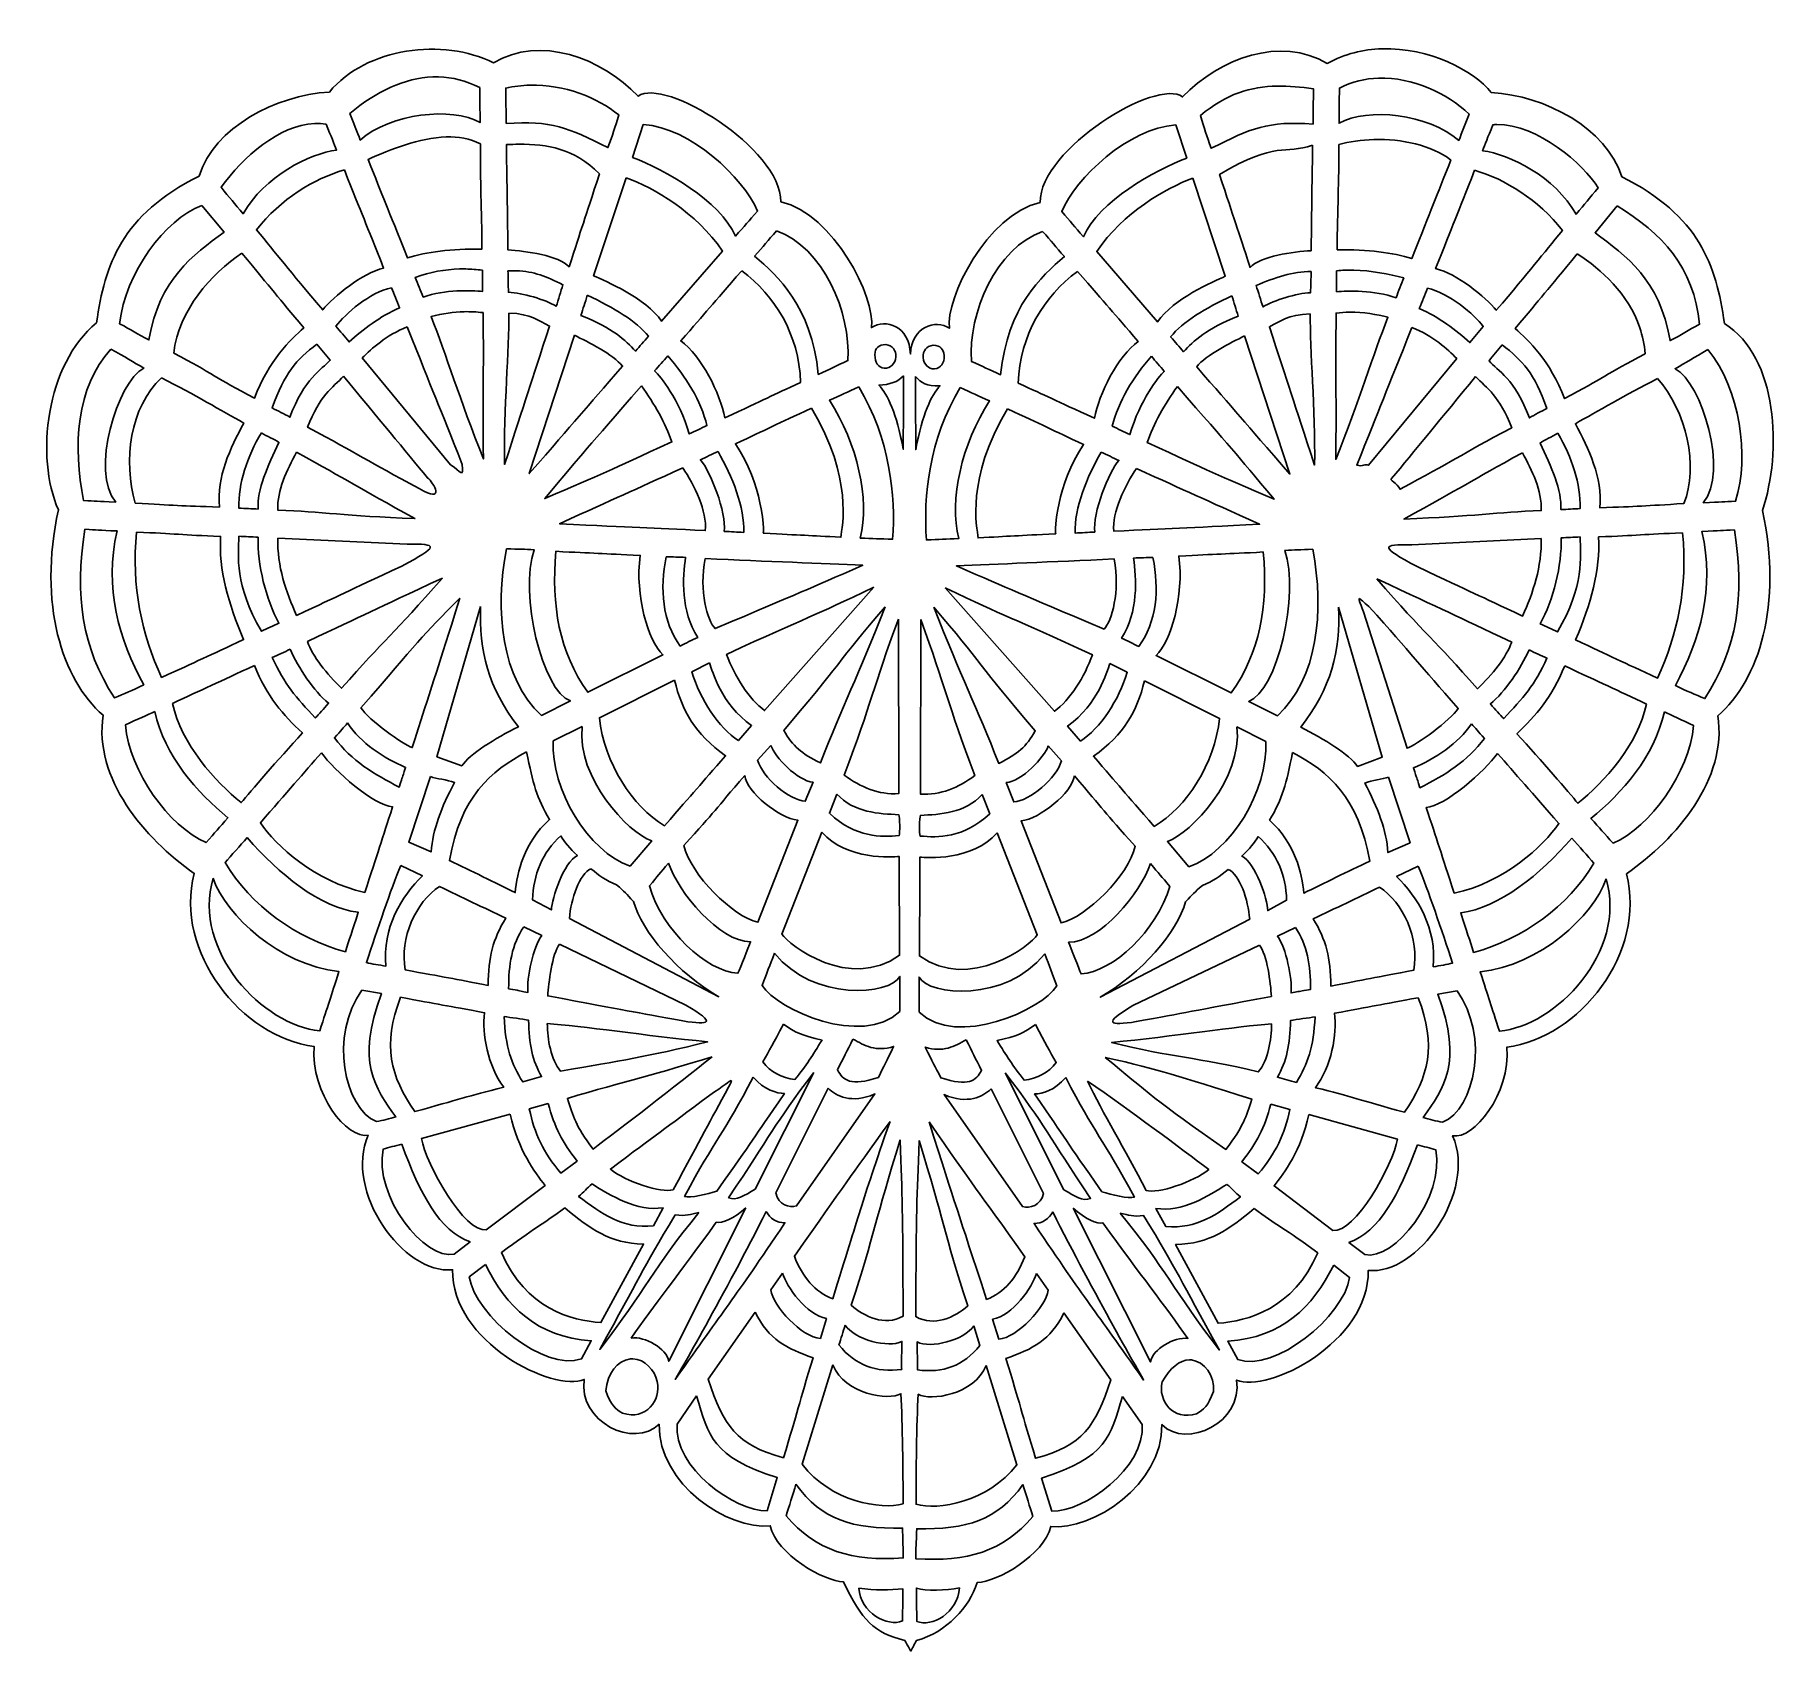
# Model space of a CAD drawing. Header units: centimetres. Extents: x -7.3 to 5.6, y -2.9 to 9.
import ezdxf

# ---------------------------------------------------------------- set-up
doc = ezdxf.new("R2010")
doc.units = ezdxf.units.CM
doc.header["$MEASUREMENT"] = 0
doc.layers.add('Layer 1', color=7, linetype='Continuous')

msp = doc.modelspace()

# ---------------------------------------------------------------- linework, layer by layer
at = {"layer": 'Layer 1', "color": 13}
for points, knots in [([(2.61176, 8.86546), (2.47594, 8.86131), (2.33732, 8.82888), (2.2091, 8.75714), (2.2091, 8.75714), (1.86843, 8.96207), (1.4166, 8.79615), (1.14497, 8.51158), (1.14497, 8.51158), (0.95388, 8.65335), (0.09752, 8.13252), (0.09491, 7.73436), (0.09491, 7.73436), (-0.29607, 7.64558), (-0.60271, 7.02686), (-0.57151, 6.80915), (-0.57151, 6.80915), (-0.67541, 6.87591), (-0.85034, 6.82208), (-0.85924, 6.61815), (-0.85924, 6.61815), (-0.86548, 6.82621), (-1.0414, 6.88142), (-1.14615, 6.81411), (-1.14615, 6.81411), (-1.11495, 7.03182), (-1.42159, 7.65054), (-1.81257, 7.73932), (-1.81257, 7.73932), (-1.81519, 8.13748), (-2.67237, 8.65831), (-2.86346, 8.51654), (-2.86346, 8.51654), (-3.13508, 8.80111), (-3.58774, 8.96703), (-3.92841, 8.7621), (-3.92841, 8.7621), (-4.3009, 8.94751), (-4.86382, 8.87598), (-5.1364, 8.54713), (-5.1364, 8.54713), (-5.53536, 8.52325), (-5.98187, 8.28742), (-6.09634, 7.92867), (-6.09634, 7.92867), (-6.66694, 7.64234), (-6.7893, 7.27966), (-6.8504, 6.84966), (-6.8504, 6.84966), (-7.2222, 6.54187), (-7.30411, 5.86322), (-7.13152, 5.47217), (-7.13152, 5.47217), (-7.28276, 4.78096), (-7.10491, 4.22249), (-6.80245, 3.96157), (-6.80245, 3.96157), (-6.87159, 3.49454), (-6.50318, 3.05749), (-6.13107, 2.79658), (-6.13107, 2.79658), (-6.28205, 2.2198), (-5.78257, 1.58982), (-5.24885, 1.52327), (-5.24885, 1.52327), (-5.27724, 1.17582), (-5.00404, 0.84122), (-4.85115, 0.86925), (-4.85115, 0.86925), (-5.03068, 0.45939), (-4.59272, -0.15923), (-4.22938, -0.11963), (-4.22938, -0.11963), (-4.24073, -0.64755), (-3.4849, -1.02974), (-3.26034, -0.92661), (-3.26034, -0.92661), (-3.30846, -1.24066), (-2.89073, -1.43854), (-2.70967, -1.25651), (-2.70967, -1.25651), (-2.71214, -1.70244), (-2.20122, -2.0364), (-1.89112, -2.00396), (-1.89112, -2.00396), (-1.84542, -2.21417), (-1.49632, -2.41278), (-1.3512, -2.41737), (-1.3512, -2.41737), (-1.21454, -2.70307), (-1.13169, -2.78829), (-0.90059, -2.84897), (-0.90059, -2.84897), (-0.87903, -2.88391), (-0.8755, -2.89143), (-0.85594, -2.92587), (-0.85594, -2.92587), (-0.83674, -2.88808), (-0.8337, -2.88288), (-0.81377, -2.84814), (-0.81377, -2.84814), (-0.59126, -2.78643), (-0.42572, -2.6033), (-0.36646, -2.42233), (-0.36646, -2.42233), (-0.22135, -2.41774), (0.12775, -2.21913), (0.17346, -2.00892), (0.17346, -2.00892), (0.48355, -2.04136), (0.99529, -1.70574), (0.99284, -1.25982), (0.99284, -1.25982), (1.1739, -1.44185), (1.5908, -1.24562), (1.54268, -0.93157), (1.54268, -0.93157), (1.76724, -1.0347), (2.52224, -0.65251), (2.51089, -0.12459), (2.51089, -0.12459), (2.87424, -0.16419), (3.31219, 0.45608), (3.13266, 0.86594), (3.13266, 0.86594), (3.28555, 0.83791), (3.56041, 1.17086), (3.53201, 1.51831), (3.53201, 1.51831), (4.06574, 1.58486), (4.56356, 2.21649), (4.41258, 2.79327), (4.41258, 2.79327), (4.78469, 3.05418), (5.15475, 3.49041), (5.08561, 3.95743), (5.08561, 3.95743), (5.38807, 4.21836), (5.5651, 4.776), (5.41386, 5.46721), (5.41386, 5.46721), (5.55713, 5.90334), (5.53069, 6.59354), (5.13357, 6.8447), (5.13357, 6.8447), (5.07246, 7.2747), (4.94845, 7.63738), (4.37785, 7.9237), (4.37785, 7.9237), (4.26338, 8.28246), (3.81604, 8.51994), (3.41708, 8.54382), (3.41708, 8.54382), (3.29183, 8.70363), (2.95884, 8.87605), (2.61176, 8.86546)], [0, 0, 0, 0, 0.025, 0.025, 0.025, 0.025, 0.05, 0.05, 0.05, 0.05, 0.075, 0.075, 0.075, 0.075, 0.1, 0.1, 0.1, 0.1, 0.125, 0.125, 0.125, 0.125, 0.15, 0.15, 0.15, 0.15, 0.175, 0.175, 0.175, 0.175, 0.2, 0.2, 0.2, 0.2, 0.225, 0.225, 0.225, 0.225, 0.25, 0.25, 0.25, 0.25, 0.275, 0.275, 0.275, 0.275, 0.3, 0.3, 0.3, 0.3, 0.325, 0.325, 0.325, 0.325, 0.35, 0.35, 0.35, 0.35, 0.375, 0.375, 0.375, 0.375, 0.4, 0.4, 0.4, 0.4, 0.425, 0.425, 0.425, 0.425, 0.45, 0.45, 0.45, 0.45, 0.475, 0.475, 0.475, 0.475, 0.5, 0.5, 0.5, 0.5, 0.525, 0.525, 0.525, 0.525, 0.55, 0.55, 0.55, 0.55, 0.575, 0.575, 0.575, 0.575, 0.6, 0.6, 0.6, 0.6, 0.625, 0.625, 0.625, 0.625, 0.65, 0.65, 0.65, 0.65, 0.675, 0.675, 0.675, 0.675, 0.7, 0.7, 0.7, 0.7, 0.725, 0.725, 0.725, 0.725, 0.75, 0.75, 0.75, 0.75, 0.775, 0.775, 0.775, 0.775, 0.8, 0.8, 0.8, 0.8, 0.825, 0.825, 0.825, 0.825, 0.85, 0.85, 0.85, 0.85, 0.875, 0.875, 0.875, 0.875, 0.9, 0.9, 0.9, 0.9, 0.925, 0.925, 0.925, 0.925, 0.95, 0.95, 0.95, 0.95, 1, 1, 1, 1]), ([(-4.3749, 8.65792), (-4.36099, 8.6584), (-4.34664, 8.65827), (-4.33273, 8.65792), (-4.33273, 8.65792), (-4.23154, 8.65538), (-4.13069, 8.63065), (-4.03011, 8.5802), (-4.03011, 8.5802), (-4.02862, 8.47672), (-4.02825, 8.42571), (-4.0268, 8.32223), (-4.0268, 8.32223), (-4.23482, 8.44113), (-4.68576, 8.39001), (-4.90902, 8.19408), (-4.90902, 8.19408), (-4.93277, 8.25353), (-4.95943, 8.324), (-4.98592, 8.39003), (-4.98592, 8.39003), (-4.79017, 8.55151), (-4.58346, 8.65078), (-4.3749, 8.65792)], [0, 0, 0, 0, 0.14285714, 0.14285714, 0.14285714, 0.14285714, 0.28571429, 0.28571429, 0.28571429, 0.28571429, 0.42857143, 0.42857143, 0.42857143, 0.42857143, 0.57142857, 0.57142857, 0.57142857, 0.57142857, 0.71428571, 0.71428571, 0.71428571, 0.71428571, 1, 1, 1, 1]), ([(2.58778, 8.64965), (2.83823, 8.65771), (3.08897, 8.53788), (3.25503, 8.38507), (3.25503, 8.38507), (3.22853, 8.31904), (3.20188, 8.25023), (3.17813, 8.19077), (3.17813, 8.19077), (2.95487, 8.38671), (2.50475, 8.43617), (2.29674, 8.31727), (2.29674, 8.31727), (2.29822, 8.42075), (2.29774, 8.47258), (2.29922, 8.57607), (2.29922, 8.57607), (2.39199, 8.62416), (2.48978, 8.6465), (2.58778, 8.64965)], [0, 0, 0, 0, 0.16666667, 0.16666667, 0.16666667, 0.16666667, 0.33333333, 0.33333333, 0.33333333, 0.33333333, 0.5, 0.5, 0.5, 0.5, 0.66666667, 0.66666667, 0.66666667, 0.66666667, 1, 1, 1, 1]), ([(-3.65969, 8.59757), (-3.40425, 8.60399), (-3.16571, 8.50725), (-3.00568, 8.37846), (-3.00568, 8.37846), (-3.03731, 8.28236), (-3.04975, 8.23189), (-3.08588, 8.13785), (-3.08588, 8.13785), (-3.37734, 8.28495), (-3.50541, 8.33964), (-3.83498, 8.31562), (-3.83498, 8.31562), (-3.83648, 8.4191), (-3.83684, 8.47259), (-3.83829, 8.57607), (-3.83829, 8.57607), (-3.77824, 8.58939), (-3.71864, 8.59608), (-3.65969, 8.59757)], [0, 0, 0, 0, 0.16666667, 0.16666667, 0.16666667, 0.16666667, 0.33333333, 0.33333333, 0.33333333, 0.33333333, 0.5, 0.5, 0.5, 0.5, 0.66666667, 0.66666667, 0.66666667, 0.66666667, 1, 1, 1, 1]), ([(1.84033, 8.59095), (1.9272, 8.59237), (2.01608, 8.58413), (2.10822, 8.57111), (2.10822, 8.57111), (2.10674, 8.46763), (2.1064, 8.41496), (2.10492, 8.31148), (2.10492, 8.31148), (1.77535, 8.3355), (1.64645, 8.27999), (1.35499, 8.13289), (1.35499, 8.13289), (1.31886, 8.22693), (1.30725, 8.2774), (1.27561, 8.3735), (1.27561, 8.3735), (1.46686, 8.53584), (1.64922, 8.58783), (1.84033, 8.59095)], [0, 0, 0, 0, 0.16666667, 0.16666667, 0.16666667, 0.16666667, 0.33333333, 0.33333333, 0.33333333, 0.33333333, 0.5, 0.5, 0.5, 0.5, 0.66666667, 0.66666667, 0.66666667, 0.66666667, 1, 1, 1, 1]), ([(-5.24471, 8.31479), (-5.21695, 8.31612), (-5.18834, 8.31505), (-5.16038, 8.31148), (-5.16038, 8.31148), (-5.12185, 8.2151), (-5.10275, 8.16868), (-5.08348, 8.12049), (-5.08348, 8.12049), (-5.2805, 8.0935), (-5.61777, 7.92786), (-5.7714, 7.65085), (-5.7714, 7.65085), (-5.83645, 7.72947), (-5.86923, 7.76737), (-5.93428, 7.84598), (-5.93428, 7.84598), (-5.7678, 8.07156), (-5.51306, 8.30197), (-5.24471, 8.31479)], [0, 0, 0, 0, 0.16666667, 0.16666667, 0.16666667, 0.16666667, 0.33333333, 0.33333333, 0.33333333, 0.33333333, 0.5, 0.5, 0.5, 0.5, 0.66666667, 0.66666667, 0.66666667, 0.66666667, 1, 1, 1, 1]), ([(-2.82626, 8.30818), (-2.47739, 8.28508), (-2.09, 7.91778), (-1.98455, 7.67152), (-1.98455, 7.67152), (-2.04875, 7.59804), (-2.0824, 7.56061), (-2.14661, 7.48714), (-2.14661, 7.48714), (-2.26, 7.74707), (-2.67215, 7.97749), (-2.9048, 8.06592), (-2.9048, 8.06592), (-2.9048, 8.06592), (-2.82626, 8.30818), (-2.82626, 8.30818)], [0, 0, 0, 0, 0.2, 0.2, 0.2, 0.2, 0.4, 0.4, 0.4, 0.4, 0.6, 0.6, 0.6, 0.6, 1, 1, 1, 1]), ([(1.09454, 8.30487), (1.09454, 8.30487), (1.17474, 8.06096), (1.17474, 8.06096), (1.17474, 8.06096), (0.94209, 7.97253), (0.52746, 7.74211), (0.41406, 7.48218), (0.41406, 7.48218), (0.34986, 7.55565), (0.31869, 7.59474), (0.25449, 7.66822), (0.25449, 7.66822), (0.35994, 7.91448), (0.74568, 8.28177), (1.09454, 8.30487)], [0, 0, 0, 0, 0.2, 0.2, 0.2, 0.2, 0.4, 0.4, 0.4, 0.4, 0.6, 0.6, 0.6, 0.6, 1, 1, 1, 1]), ([(3.4576, 8.30735), (3.75794, 8.3104), (4.09666, 8.01679), (4.20422, 7.84268), (4.20422, 7.84268), (4.13917, 7.76406), (4.10638, 7.72616), (4.04133, 7.64755), (4.04133, 7.64755), (3.8877, 7.92456), (3.55044, 8.08854), (3.35342, 8.11553), (3.35342, 8.11553), (3.37268, 8.16372), (3.39013, 8.21014), (3.42866, 8.30652), (3.42866, 8.30652), (3.43826, 8.30724), (3.44791, 8.30724), (3.4576, 8.30735)], [0, 0, 0, 0, 0.16666667, 0.16666667, 0.16666667, 0.16666667, 0.33333333, 0.33333333, 0.33333333, 0.33333333, 0.5, 0.5, 0.5, 0.5, 0.66666667, 0.66666667, 0.66666667, 0.66666667, 1, 1, 1, 1]), ([(-4.2765, 8.2164), (-4.18708, 8.21878), (-4.10138, 8.20473), (-4.02515, 8.16514), (-4.02515, 8.16514), (-4.02679, 7.88781), (-4.01496, 7.69095), (-4.01357, 7.39123), (-4.01357, 7.39123), (-4.24167, 7.39509), (-4.42141, 7.36946), (-4.56176, 7.32674), (-4.56176, 7.32674), (-4.71588, 7.71227), (-4.73637, 7.76189), (-4.85197, 8.05104), (-4.85197, 8.05104), (-4.68751, 8.12527), (-4.47323, 8.21116), (-4.2765, 8.2164)], [0, 0, 0, 0, 0.16666667, 0.16666667, 0.16666667, 0.16666667, 0.33333333, 0.33333333, 0.33333333, 0.33333333, 0.5, 0.5, 0.5, 0.5, 0.66666667, 0.66666667, 0.66666667, 0.66666667, 1, 1, 1, 1]), ([(-3.74155, 8.16266), (-3.52969, 8.16361), (-3.33974, 8.13419), (-3.14872, 7.94603), (-3.14872, 7.94603), (-3.26145, 7.60068), (-3.277, 7.55222), (-3.37196, 7.26142), (-3.37196, 7.26142), (-3.44731, 7.34354), (-3.69069, 7.37835), (-3.82175, 7.38462), (-3.82175, 7.38462), (-3.82696, 7.7468), (-3.82812, 7.79799), (-3.83333, 8.16018), (-3.83333, 8.16018), (-3.80208, 8.16118), (-3.77182, 8.16252), (-3.74155, 8.16266)], [0, 0, 0, 0, 0.16666667, 0.16666667, 0.16666667, 0.16666667, 0.33333333, 0.33333333, 0.33333333, 0.33333333, 0.5, 0.5, 0.5, 0.5, 0.66666667, 0.66666667, 0.66666667, 0.66666667, 1, 1, 1, 1]), ([(2.10161, 8.15687), (2.09641, 7.79468), (2.09606, 7.74184), (2.09086, 7.37965), (2.09086, 7.37965), (1.9598, 7.37339), (1.71724, 7.33858), (1.64189, 7.25646), (1.64189, 7.25646), (1.54694, 7.54726), (1.52973, 7.59572), (1.417, 7.94107), (1.417, 7.94107), (1.84458, 8.19468), (1.88949, 8.0813), (2.10161, 8.15687)], [0, 0, 0, 0, 0.2, 0.2, 0.2, 0.2, 0.4, 0.4, 0.4, 0.4, 0.6, 0.6, 0.6, 0.6, 1, 1, 1, 1]), ([(2.55305, 8.19738), (2.75646, 8.20266), (2.97624, 8.15792), (3.11943, 8.0469), (3.11943, 8.0469), (3.00383, 7.75775), (2.98582, 7.70731), (2.83169, 7.32178), (2.83169, 7.32178), (2.69134, 7.3645), (2.51078, 7.39013), (2.28268, 7.38627), (2.28268, 7.38627), (2.28407, 7.68598), (2.29673, 7.88285), (2.29508, 8.16018), (2.29508, 8.16018), (2.37196, 8.18181), (2.4606, 8.19498), (2.55305, 8.19738)], [0, 0, 0, 0, 0.16666667, 0.16666667, 0.16666667, 0.16666667, 0.33333333, 0.33333333, 0.33333333, 0.33333333, 0.5, 0.5, 0.5, 0.5, 0.66666667, 0.66666667, 0.66666667, 0.66666667, 1, 1, 1, 1]), ([(-5.02643, 7.97414), (-4.89157, 7.6368), (-4.87191, 7.58884), (-4.73704, 7.2515), (-4.73704, 7.2515), (-4.89148, 7.21442), (-5.10694, 7.0426), (-5.18518, 6.94392), (-5.18518, 6.94392), (-5.43768, 7.2401), (-5.52402, 7.35387), (-5.67383, 7.53344), (-5.67383, 7.53344), (-5.49738, 7.75909), (-5.24782, 7.91016), (-5.02643, 7.97414)], [0, 0, 0, 0, 0.2, 0.2, 0.2, 0.2, 0.4, 0.4, 0.4, 0.4, 0.6, 0.6, 0.6, 0.6, 1, 1, 1, 1]), ([(-2.95276, 7.91544), (-2.74955, 7.84394), (-2.43659, 7.6625), (-2.24252, 7.37635), (-2.24252, 7.37635), (-2.24252, 7.37635), (-2.69066, 6.86041), (-2.69066, 6.86041), (-2.69066, 6.86041), (-2.80928, 7.03358), (-3.10295, 7.15408), (-3.19171, 7.19527), (-3.19171, 7.19527), (-3.19171, 7.19527), (-2.95276, 7.91544), (-2.95276, 7.91544)], [0, 0, 0, 0, 0.2, 0.2, 0.2, 0.2, 0.4, 0.4, 0.4, 0.4, 0.6, 0.6, 0.6, 0.6, 1, 1, 1, 1]), ([(1.22104, 7.91213), (1.22104, 7.91213), (1.45917, 7.19197), (1.45917, 7.19197), (1.45917, 7.19197), (1.37041, 7.15077), (1.07922, 7.02862), (0.96059, 6.85545), (0.96059, 6.85545), (0.96059, 6.85545), (0.51245, 7.37304), (0.51245, 7.37304), (0.51245, 7.37304), (0.70653, 7.6592), (1.01783, 7.84063), (1.22104, 7.91213)], [0, 0, 0, 0, 0.2, 0.2, 0.2, 0.2, 0.4, 0.4, 0.4, 0.4, 0.6, 0.6, 0.6, 0.6, 1, 1, 1, 1]), ([(3.29471, 7.97166), (3.5161, 7.90768), (3.76483, 7.75413), (3.94129, 7.52848), (3.94129, 7.52848), (3.79147, 7.34891), (3.70678, 7.23679), (3.45429, 6.94061), (3.45429, 6.94061), (3.37605, 7.03929), (3.16141, 7.21111), (3.00698, 7.24819), (3.00698, 7.24819), (3.14184, 7.58553), (3.15985, 7.63432), (3.29471, 7.97166)], [0, 0, 0, 0, 0.2, 0.2, 0.2, 0.2, 0.4, 0.4, 0.4, 0.4, 0.6, 0.6, 0.6, 0.6, 1, 1, 1, 1]), ([(-6.0765, 7.71286), (-6.0765, 7.71286), (-5.91196, 7.51608), (-5.91196, 7.51608), (-5.91196, 7.51608), (-6.14144, 7.34365), (-6.38897, 7.17662), (-6.4651, 6.72233), (-6.4651, 6.72233), (-6.55216, 6.76848), (-6.59385, 6.79606), (-6.6809, 6.84222), (-6.6809, 6.84222), (-6.64055, 7.21677), (-6.34636, 7.60864), (-6.0765, 7.71286)], [0, 0, 0, 0, 0.2, 0.2, 0.2, 0.2, 0.4, 0.4, 0.4, 0.4, 0.6, 0.6, 0.6, 0.6, 1, 1, 1, 1]), ([(4.34395, 7.70956), (4.67218, 7.50657), (4.90969, 7.26047), (4.95084, 6.83809), (4.95084, 6.83809), (4.86378, 6.79193), (4.82045, 6.76352), (4.73339, 6.71737), (4.73339, 6.71737), (4.65725, 7.17166), (4.41054, 7.33869), (4.18107, 7.51112), (4.18107, 7.51112), (4.18107, 7.51112), (4.34395, 7.70956), (4.34395, 7.70956)], [0, 0, 0, 0, 0.2, 0.2, 0.2, 0.2, 0.4, 0.4, 0.4, 0.4, 0.6, 0.6, 0.6, 0.6, 1, 1, 1, 1]), ([(-1.84482, 7.52518), (-1.50286, 7.40623), (-1.29472, 6.9248), (-1.31979, 6.5702), (-1.31979, 6.5702), (-1.40636, 6.53092), (-1.45066, 6.50859), (-1.53724, 6.46932), (-1.53724, 6.46932), (-1.58934, 6.97717), (-1.83473, 7.18962), (-2.00605, 7.33997), (-2.00605, 7.33997), (-1.94106, 7.41262), (-1.90981, 7.45252), (-1.84482, 7.52518)], [0, 0, 0, 0, 0.2, 0.2, 0.2, 0.2, 0.4, 0.4, 0.4, 0.4, 0.6, 0.6, 0.6, 0.6, 1, 1, 1, 1]), ([(0.11393, 7.52104), (0.17891, 7.44839), (0.20934, 7.40932), (0.27433, 7.33666), (0.27433, 7.33666), (0.10301, 7.18631), (-0.1432, 6.97386), (-0.19531, 6.46602), (-0.19531, 6.46602), (-0.28188, 6.50529), (-0.3237, 6.52596), (-0.41028, 6.56523), (-0.41028, 6.56523), (-0.43534, 6.91984), (-0.22803, 7.4021), (0.11393, 7.52104)], [0, 0, 0, 0, 0.2, 0.2, 0.2, 0.2, 0.4, 0.4, 0.4, 0.4, 0.6, 0.6, 0.6, 0.6, 1, 1, 1, 1]), ([(-5.78049, 7.36064), (-5.55283, 7.08549), (-5.52006, 7.04665), (-5.32492, 6.8108), (-5.32492, 6.8108), (-5.42561, 6.72507), (-5.58118, 6.57264), (-5.68872, 6.29404), (-5.68872, 6.29404), (-5.97469, 6.44564), (-5.99251, 6.47275), (-6.28238, 6.62642), (-6.28238, 6.62642), (-6.24634, 6.94125), (-6.00696, 7.21029), (-5.78049, 7.36064)], [0, 0, 0, 0, 0.2, 0.2, 0.2, 0.2, 0.4, 0.4, 0.4, 0.4, 0.6, 0.6, 0.6, 0.6, 1, 1, 1, 1]), ([(4.05043, 7.35568), (4.22887, 7.23908), (4.42402, 7.06773), (4.51014, 6.81245), (4.51014, 6.81245), (4.53002, 6.75354), (4.54399, 6.68956), (4.55066, 6.62146), (4.55066, 6.62146), (4.26079, 6.46779), (4.24297, 6.44233), (3.957, 6.29073), (3.957, 6.29073), (3.84946, 6.56933), (3.69389, 6.72011), (3.5932, 6.80584), (3.5932, 6.80584), (3.78834, 7.04168), (3.82276, 7.08052), (4.05043, 7.35568)], [0, 0, 0, 0, 0.16666667, 0.16666667, 0.16666667, 0.16666667, 0.33333333, 0.33333333, 0.33333333, 0.33333333, 0.5, 0.5, 0.5, 0.5, 0.66666667, 0.66666667, 0.66666667, 0.66666667, 1, 1, 1, 1]), ([(-4.17894, 7.24488), (-4.16369, 7.24525), (-4.1479, 7.24519), (-4.13264, 7.24488), (-4.13264, 7.24488), (-4.09195, 7.24406), (-4.05157, 7.24115), (-4.01027, 7.23579), (-4.01027, 7.23579), (-4.00954, 7.18405), (-4.00934, 7.13126), (-4.00861, 7.07952), (-4.00861, 7.07952), (-4.0891, 7.08708), (-4.28589, 7.09501), (-4.446, 7.03818), (-4.446, 7.03818), (-4.46527, 7.08637), (-4.48544, 7.13468), (-4.50471, 7.18287), (-4.50471, 7.18287), (-4.39194, 7.22297), (-4.28566, 7.24233), (-4.17894, 7.24488)], [0, 0, 0, 0, 0.14285714, 0.14285714, 0.14285714, 0.14285714, 0.28571429, 0.28571429, 0.28571429, 0.28571429, 0.42857143, 0.42857143, 0.42857143, 0.42857143, 0.57142857, 0.57142857, 0.57142857, 0.57142857, 0.71428571, 0.71428571, 0.71428571, 0.71428571, 1, 1, 1, 1]), ([(-3.76139, 7.23165), (-3.62806, 7.22826), (-3.54015, 7.18951), (-3.41743, 7.1283), (-3.41743, 7.1283), (-3.43447, 7.08079), (-3.45001, 7.01871), (-3.46704, 6.9712), (-3.46704, 6.9712), (-3.54706, 7.01931), (-3.7162, 7.06954), (-3.81844, 7.07373), (-3.81844, 7.07373), (-3.81922, 7.12547), (-3.82103, 7.17909), (-3.82175, 7.23083), (-3.82175, 7.23083), (-3.80062, 7.23181), (-3.78044, 7.23214), (-3.76139, 7.23165)], [0, 0, 0, 0, 0.16666667, 0.16666667, 0.16666667, 0.16666667, 0.33333333, 0.33333333, 0.33333333, 0.33333333, 0.5, 0.5, 0.5, 0.5, 0.66666667, 0.66666667, 0.66666667, 0.66666667, 1, 1, 1, 1]), ([(-2.10113, 7.23248), (-1.85403, 7.04413), (-1.68152, 6.76984), (-1.66705, 6.40979), (-1.66705, 6.40979), (-1.88349, 6.31161), (-1.92296, 6.28762), (-2.22598, 6.15017), (-2.22598, 6.15017), (-2.25802, 6.32541), (-2.39864, 6.60784), (-2.54927, 6.71572), (-2.54927, 6.71572), (-2.35665, 6.93613), (-2.32541, 6.97487), (-2.10113, 7.23248)], [0, 0, 0, 0, 0.2, 0.2, 0.2, 0.2, 0.4, 0.4, 0.4, 0.4, 0.6, 0.6, 0.6, 0.6, 1, 1, 1, 1]), ([(0.37024, 7.22752), (0.59452, 6.96991), (0.62576, 6.93282), (0.81838, 6.71241), (0.81838, 6.71241), (0.66775, 6.60453), (0.52796, 6.3221), (0.49592, 6.14686), (0.49592, 6.14686), (0.1929, 6.28431), (0.15095, 6.30665), (-0.06549, 6.40483), (-0.06549, 6.40483), (-0.05102, 6.76488), (0.12314, 7.03917), (0.37024, 7.22752)], [0, 0, 0, 0, 0.2, 0.2, 0.2, 0.2, 0.4, 0.4, 0.4, 0.4, 0.6, 0.6, 0.6, 0.6, 1, 1, 1, 1]), ([(2.09086, 7.22587), (2.09012, 7.17413), (2.08748, 7.12216), (2.08673, 7.07042), (2.08673, 7.07042), (1.98448, 7.06624), (1.81699, 7.01435), (1.73698, 6.96624), (1.73698, 6.96624), (1.71994, 7.01375), (1.70275, 7.07583), (1.68572, 7.12334), (1.68572, 7.12334), (1.82569, 7.18162), (1.95537, 7.22665), (2.09086, 7.22587)], [0, 0, 0, 0, 0.2, 0.2, 0.2, 0.2, 0.4, 0.4, 0.4, 0.4, 0.6, 0.6, 0.6, 0.6, 1, 1, 1, 1]), ([(2.40423, 7.23661), (2.53268, 7.2339), (2.66492, 7.20778), (2.77299, 7.17956), (2.77299, 7.17956), (2.75372, 7.13137), (2.7352, 7.08141), (2.71594, 7.03322), (2.71594, 7.03322), (2.55582, 7.09005), (2.35904, 7.0846), (2.27855, 7.07704), (2.27855, 7.07704), (2.27929, 7.12878), (2.2778, 7.17909), (2.27855, 7.23083), (2.27855, 7.23083), (2.31964, 7.23598), (2.36141, 7.23752), (2.40423, 7.23661)], [0, 0, 0, 0, 0.16666667, 0.16666667, 0.16666667, 0.16666667, 0.33333333, 0.33333333, 0.33333333, 0.33333333, 0.5, 0.5, 0.5, 0.5, 0.66666667, 0.66666667, 0.66666667, 0.66666667, 1, 1, 1, 1]), ([(-4.67999, 7.1068), (-4.66073, 7.05861), (-4.64152, 7.01197), (-4.61964, 6.95798), (-4.61964, 6.95798), (-4.76427, 6.8985), (-4.88855, 6.79844), (-4.99171, 6.70827), (-4.99171, 6.70827), (-5.02423, 6.74758), (-5.05592, 6.78555), (-5.08844, 6.82486), (-5.08844, 6.82486), (-5.02243, 6.91178), (-4.83806, 7.07463), (-4.67999, 7.1068)], [0, 0, 0, 0, 0.2, 0.2, 0.2, 0.2, 0.4, 0.4, 0.4, 0.4, 0.6, 0.6, 0.6, 0.6, 1, 1, 1, 1]), ([(2.94745, 7.10267), (3.10551, 7.0705), (3.29237, 6.90847), (3.35838, 6.82155), (3.35838, 6.82155), (3.32586, 6.78224), (3.29251, 6.74262), (3.25999, 6.70331), (3.25999, 6.70331), (3.15683, 6.79348), (3.03173, 6.89354), (2.88709, 6.95301), (2.88709, 6.95301), (2.90898, 7.00701), (2.92818, 7.05448), (2.94745, 7.10267)], [0, 0, 0, 0, 0.2, 0.2, 0.2, 0.2, 0.4, 0.4, 0.4, 0.4, 0.6, 0.6, 0.6, 0.6, 1, 1, 1, 1]), ([(-3.23801, 7.05141), (-3.04313, 6.96054), (-2.87698, 6.86139), (-2.7874, 6.74962), (-2.7874, 6.74962), (-2.82224, 6.71248), (-2.85039, 6.67722), (-2.88248, 6.64048), (-2.88248, 6.64048), (-2.95847, 6.72062), (-3.04814, 6.80912), (-3.28514, 6.9034), (-3.28514, 6.9034), (-3.26934, 6.95188), (-3.25361, 6.99953), (-3.23801, 7.05141)], [0, 0, 0, 0, 0.2, 0.2, 0.2, 0.2, 0.4, 0.4, 0.4, 0.4, 0.6, 0.6, 0.6, 0.6, 1, 1, 1, 1]), ([(1.50795, 7.0481), (1.52354, 6.99622), (1.53844, 6.94692), (1.55425, 6.89844), (1.55425, 6.89844), (1.31725, 6.80416), (1.22758, 6.71566), (1.15159, 6.63551), (1.15159, 6.63551), (1.11949, 6.67226), (1.09135, 6.70752), (1.0565, 6.74465), (1.0565, 6.74465), (1.14608, 6.85643), (1.31306, 6.95723), (1.50795, 7.0481)], [0, 0, 0, 0, 0.2, 0.2, 0.2, 0.2, 0.4, 0.4, 0.4, 0.4, 0.6, 0.6, 0.6, 0.6, 1, 1, 1, 1]), ([(-4.14504, 6.93069), (-4.09855, 6.93165), (-4.0524, 6.92876), (-4.00531, 6.92408), (-4.00531, 6.92408), (-3.99862, 6.45841), (-4.00948, 6.31239), (-4.00283, 5.84673), (-4.00283, 5.84673), (-4.17786, 6.28455), (-4.2774, 6.61942), (-4.3873, 6.89431), (-4.3873, 6.89431), (-4.3015, 6.91847), (-4.22253, 6.92908), (-4.14504, 6.93069)], [0, 0, 0, 0, 0.2, 0.2, 0.2, 0.2, 0.4, 0.4, 0.4, 0.4, 0.6, 0.6, 0.6, 0.6, 1, 1, 1, 1]), ([(-3.81596, 6.91994), (-3.64461, 6.91483), (-3.60485, 6.86596), (-3.51583, 6.82486), (-3.51583, 6.82486), (-3.65819, 6.39241), (-3.6892, 6.28753), (-3.84738, 5.80704), (-3.84738, 5.80704), (-3.85309, 6.21809), (-3.81217, 6.65564), (-3.81596, 6.91994)], [0, 0, 0, 0, 0.25, 0.25, 0.25, 0.25, 0.5, 0.5, 0.5, 0.5, 1, 1, 1, 1]), ([(2.08507, 6.91498), (2.08127, 6.65068), (2.1222, 6.21313), (2.11649, 5.80208), (2.11649, 5.80208), (1.95831, 6.28257), (1.92564, 6.38745), (1.78328, 6.8199), (1.78328, 6.8199), (1.87231, 6.861), (1.91372, 6.90987), (2.08507, 6.91498)], [0, 0, 0, 0, 0.25, 0.25, 0.25, 0.25, 0.5, 0.5, 0.5, 0.5, 1, 1, 1, 1]), ([(2.37446, 6.92656), (2.47508, 6.92743), (2.57646, 6.91151), (2.65641, 6.88935), (2.65641, 6.88935), (2.54651, 6.61446), (2.44697, 6.28124), (2.27193, 5.84342), (2.27193, 5.84342), (2.27862, 6.30908), (2.26855, 6.45428), (2.27524, 6.91994), (2.27524, 6.91994), (2.30777, 6.92442), (2.34092, 6.92626), (2.37446, 6.92656)], [0, 0, 0, 0, 0.2, 0.2, 0.2, 0.2, 0.4, 0.4, 0.4, 0.4, 0.6, 0.6, 0.6, 0.6, 1, 1, 1, 1]), ([(-4.56341, 6.81824), (-4.37075, 6.33633), (-4.33166, 6.24076), (-4.15827, 5.80704), (-4.15827, 5.80704), (-4.14699, 5.69716), (-4.16833, 5.75557), (-4.24426, 5.80373), (-4.24426, 5.80373), (-4.24426, 5.80373), (-4.89414, 6.59087), (-4.89414, 6.59087), (-4.89414, 6.59087), (-4.82446, 6.65822), (-4.71952, 6.75801), (-4.56341, 6.81824)], [0, 0, 0, 0, 0.2, 0.2, 0.2, 0.2, 0.4, 0.4, 0.4, 0.4, 0.6, 0.6, 0.6, 0.6, 1, 1, 1, 1]), ([(-3.3331, 6.75788), (-3.23163, 6.70629), (-3.0484, 6.61708), (-2.97839, 6.52968), (-2.97839, 6.52968), (-3.26675, 6.19847), (-3.31221, 6.14405), (-3.66465, 5.73924), (-3.66465, 5.73924), (-3.66465, 5.73924), (-3.3331, 6.75788), (-3.3331, 6.75788)], [0, 0, 0, 0, 0.25, 0.25, 0.25, 0.25, 0.5, 0.5, 0.5, 0.5, 1, 1, 1, 1]), ([(1.60138, 6.75292), (1.60138, 6.75292), (1.93459, 5.7351), (1.93459, 5.7351), (1.93459, 5.7351), (1.58215, 6.13992), (1.53669, 6.19433), (1.24833, 6.52555), (1.24833, 6.52555), (1.31834, 6.61295), (1.49991, 6.70133), (1.60138, 6.75292)], [0, 0, 0, 0, 0.25, 0.25, 0.25, 0.25, 0.5, 0.5, 0.5, 0.5, 1, 1, 1, 1]), ([(2.83335, 6.81411), (2.98945, 6.75387), (3.09357, 6.65326), (3.16325, 6.5859), (3.16325, 6.5859), (3.16325, 6.5859), (2.51337, 5.80042), (2.51337, 5.80042), (2.51337, 5.80042), (2.48578, 5.81567), (2.47221, 5.78552), (2.42738, 5.80208), (2.42738, 5.80208), (2.60077, 6.2358), (2.64069, 6.33219), (2.83335, 6.81411)], [0, 0, 0, 0, 0.2, 0.2, 0.2, 0.2, 0.4, 0.4, 0.4, 0.4, 0.6, 0.6, 0.6, 0.6, 1, 1, 1, 1]), ([(-6.74457, 6.65536), (-6.64133, 6.59754), (-6.58161, 6.55966), (-6.50148, 6.51563), (-6.50148, 6.51563), (-6.69935, 6.41343), (-6.89897, 5.75109), (-6.70984, 5.52923), (-6.70984, 5.52923), (-6.85283, 5.53495), (-6.85099, 5.53698), (-6.94632, 5.5408), (-6.94632, 5.5408), (-7.02584, 5.93901), (-7.00213, 6.37317), (-6.74457, 6.65536)], [0, 0, 0, 0, 0.2, 0.2, 0.2, 0.2, 0.4, 0.4, 0.4, 0.4, 0.6, 0.6, 0.6, 0.6, 1, 1, 1, 1]), ([(-5.229, 6.69174), (-5.19648, 6.65243), (-5.16314, 6.61281), (-5.13061, 6.5735), (-5.13061, 6.5735), (-5.19346, 6.5033), (-5.32184, 6.441), (-5.42744, 6.15348), (-5.42744, 6.15348), (-5.47029, 6.18081), (-5.51538, 6.19903), (-5.55891, 6.2221), (-5.55891, 6.2221), (-5.46543, 6.48068), (-5.37999, 6.57697), (-5.229, 6.69174)], [0, 0, 0, 0, 0.2, 0.2, 0.2, 0.2, 0.4, 0.4, 0.4, 0.4, 0.6, 0.6, 0.6, 0.6, 1, 1, 1, 1]), ([(-2.64518, 6.60492), (-2.51305, 6.45309), (-2.39995, 6.27434), (-2.35745, 6.09229), (-2.35745, 6.09229), (-2.40074, 6.07266), (-2.44397, 6.05074), (-2.48726, 6.03111), (-2.48726, 6.03111), (-2.56213, 6.28718), (-2.6995, 6.45517), (-2.74192, 6.49495), (-2.74192, 6.49495), (-2.70982, 6.5317), (-2.67728, 6.56818), (-2.64518, 6.60492)], [0, 0, 0, 0, 0.2, 0.2, 0.2, 0.2, 0.4, 0.4, 0.4, 0.4, 0.6, 0.6, 0.6, 0.6, 1, 1, 1, 1]), ([(-1.04115, 6.68843), (-0.98913, 6.68211), (-0.9642, 6.64658), (-0.96673, 6.59748), (-0.96673, 6.59748), (-0.96932, 6.54735), (-1.00643, 6.51219), (-1.05024, 6.51397), (-1.05024, 6.51397), (-1.09988, 6.52319), (-1.12081, 6.55579), (-1.12052, 6.61319), (-1.12052, 6.61319), (-1.11942, 6.66651), (-1.09296, 6.68661), (-1.04115, 6.68843)], [0, 0, 0, 0, 0.2, 0.2, 0.2, 0.2, 0.4, 0.4, 0.4, 0.4, 0.6, 0.6, 0.6, 0.6, 1, 1, 1, 1]), ([(-0.6914, 6.6843), (-0.63059, 6.68129), (-0.62148, 6.65573), (-0.60954, 6.60823), (-0.60954, 6.60823), (-0.60926, 6.55083), (-0.63267, 6.51823), (-0.6823, 6.50901), (-0.6823, 6.50901), (-0.72612, 6.50722), (-0.7624, 6.54239), (-0.76499, 6.59252), (-0.76499, 6.59252), (-0.76752, 6.64162), (-0.74342, 6.67797), (-0.6914, 6.6843)], [0, 0, 0, 0, 0.2, 0.2, 0.2, 0.2, 0.4, 0.4, 0.4, 0.4, 0.6, 0.6, 0.6, 0.6, 1, 1, 1, 1]), ([(0.91512, 6.60244), (0.94721, 6.5657), (0.9781, 6.52839), (1.0102, 6.49165), (1.0102, 6.49165), (0.96778, 6.45186), (0.83124, 6.28222), (0.75637, 6.02615), (0.75637, 6.02615), (0.71308, 6.04578), (0.67067, 6.0677), (0.62738, 6.08733), (0.62738, 6.08733), (0.66989, 6.26938), (0.78298, 6.45061), (0.91512, 6.60244)], [0, 0, 0, 0, 0.2, 0.2, 0.2, 0.2, 0.4, 0.4, 0.4, 0.4, 0.6, 0.6, 0.6, 0.6, 1, 1, 1, 1]), ([(3.49646, 6.68678), (3.64745, 6.572), (3.73371, 6.47737), (3.82719, 6.2188), (3.82719, 6.2188), (3.78366, 6.19572), (3.74023, 6.17585), (3.69738, 6.14852), (3.69738, 6.14852), (3.59177, 6.43604), (3.46339, 6.49833), (3.40055, 6.56854), (3.40055, 6.56854), (3.43307, 6.60785), (3.46394, 6.64747), (3.49646, 6.68678)], [0, 0, 0, 0, 0.2, 0.2, 0.2, 0.2, 0.4, 0.4, 0.4, 0.4, 0.6, 0.6, 0.6, 0.6, 1, 1, 1, 1]), ([(5.01202, 6.65205), (5.25199, 6.35654), (5.31766, 5.8695), (5.21625, 5.53584), (5.21625, 5.53584), (5.12093, 5.53202), (5.12028, 5.53082), (4.9773, 5.52509), (4.9773, 5.52509), (5.16642, 5.74696), (4.96846, 6.40847), (4.77059, 6.51066), (4.77059, 6.51066), (4.85072, 6.5547), (4.90878, 6.59423), (5.01202, 6.65205)], [0, 0, 0, 0, 0.2, 0.2, 0.2, 0.2, 0.4, 0.4, 0.4, 0.4, 0.6, 0.6, 0.6, 0.6, 1, 1, 1, 1]), ([(-6.37167, 6.44369), (-6.1309, 6.3195), (-5.92972, 6.20249), (-5.76727, 6.11131), (-5.76727, 6.11131), (-5.86571, 5.92334), (-5.9677, 5.71895), (-5.94669, 5.49285), (-5.94669, 5.49285), (-6.23045, 5.50164), (-6.27772, 5.50519), (-6.56598, 5.52178), (-6.56598, 5.52178), (-6.65618, 5.83291), (-6.60535, 6.22956), (-6.37167, 6.44369)], [0, 0, 0, 0, 0.2, 0.2, 0.2, 0.2, 0.4, 0.4, 0.4, 0.4, 0.6, 0.6, 0.6, 0.6, 1, 1, 1, 1]), ([(-5.03222, 6.45609), (-4.7843, 6.15646), (-4.57285, 5.89907), (-4.41458, 5.70782), (-4.41458, 5.70782), (-4.3682, 5.67362), (-4.27812, 5.51163), (-4.47577, 5.62927), (-4.47577, 5.62927), (-4.86754, 5.83696), (-4.90586, 5.87303), (-5.29763, 6.08072), (-5.29763, 6.08072), (-5.20867, 6.31386), (-5.11355, 6.37092), (-5.03222, 6.45609)], [0, 0, 0, 0, 0.2, 0.2, 0.2, 0.2, 0.4, 0.4, 0.4, 0.4, 0.6, 0.6, 0.6, 0.6, 1, 1, 1, 1]), ([(-0.90968, 6.4594), (-0.90862, 6.20079), (-0.91219, 6.12472), (-0.91133, 5.91783), (-0.91133, 5.91783), (-0.96206, 6.18696), (-1.0255, 6.31857), (-1.09076, 6.39077), (-1.09076, 6.39077), (-1.0141, 6.39156), (-0.9503, 6.4143), (-0.90968, 6.4594)], [0, 0, 0, 0, 0.25, 0.25, 0.25, 0.25, 0.5, 0.5, 0.5, 0.5, 1, 1, 1, 1]), ([(-0.82204, 6.45444), (-0.77654, 6.4032), (-0.7417, 6.3804), (-0.64096, 6.38581), (-0.64096, 6.38581), (-0.70622, 6.31361), (-0.76966, 6.18365), (-0.82038, 5.91452), (-0.82038, 5.91452), (-0.81923, 6.09838), (-0.82251, 6.2899), (-0.82204, 6.45444)], [0, 0, 0, 0, 0.25, 0.25, 0.25, 0.25, 0.5, 0.5, 0.5, 0.5, 1, 1, 1, 1]), ([(3.30215, 6.45279), (3.38348, 6.36762), (3.47861, 6.30973), (3.56757, 6.07658), (3.56757, 6.07658), (3.17579, 5.86889), (3.13748, 5.832), (2.7457, 5.62431), (2.7457, 5.62431), (2.72563, 5.67028), (2.66195, 5.69136), (2.68369, 5.70286), (2.68369, 5.70286), (2.84196, 5.89411), (3.05424, 6.15316), (3.30215, 6.45279)], [0, 0, 0, 0, 0.2, 0.2, 0.2, 0.2, 0.4, 0.4, 0.4, 0.4, 0.6, 0.6, 0.6, 0.6, 1, 1, 1, 1]), ([(4.64161, 6.43873), (4.85031, 6.20033), (4.94838, 5.79485), (4.83426, 5.51848), (4.83426, 5.51848), (4.546, 5.50188), (4.49956, 5.49668), (4.21579, 5.48788), (4.21579, 5.48788), (4.23681, 5.71399), (4.13481, 5.91838), (4.03637, 6.10635), (4.03637, 6.10635), (4.19882, 6.19753), (4.40084, 6.31454), (4.64161, 6.43873)], [0, 0, 0, 0, 0.2, 0.2, 0.2, 0.2, 0.4, 0.4, 0.4, 0.4, 0.6, 0.6, 0.6, 0.6, 1, 1, 1, 1]), ([(-2.83866, 6.38416), (-2.74518, 6.25437), (-2.66127, 6.10853), (-2.61542, 5.9724), (-2.61542, 5.9724), (-3.1, 5.74966), (-3.10162, 5.7482), (-3.55055, 5.55486), (-3.55055, 5.55486), (-3.25232, 5.91244), (-3.25189, 5.91154), (-2.83866, 6.38416)], [0, 0, 0, 0, 0.25, 0.25, 0.25, 0.25, 0.5, 0.5, 0.5, 0.5, 1, 1, 1, 1]), ([(-1.23958, 6.37755), (-1.00903, 5.99514), (-0.9662, 5.57352), (-0.98988, 5.25555), (-0.98988, 5.25555), (-1.08521, 5.25947), (-1.13268, 5.26069), (-1.22801, 5.26464), (-1.22801, 5.26464), (-1.15833, 5.55186), (-1.24788, 5.9605), (-1.45538, 6.27833), (-1.45538, 6.27833), (-1.36904, 6.31814), (-1.32593, 6.33773), (-1.23958, 6.37755)], [0, 0, 0, 0, 0.2, 0.2, 0.2, 0.2, 0.4, 0.4, 0.4, 0.4, 0.6, 0.6, 0.6, 0.6, 1, 1, 1, 1]), ([(-0.49214, 6.37258), (-0.40579, 6.33277), (-0.36268, 6.31318), (-0.27633, 6.27337), (-0.27633, 6.27337), (-0.48384, 5.95554), (-0.57339, 5.54773), (-0.50371, 5.26051), (-0.50371, 5.26051), (-0.59903, 5.25656), (-0.64569, 5.2545), (-0.74101, 5.25059), (-0.74101, 5.25059), (-0.76469, 5.56856), (-0.72269, 5.99018), (-0.49214, 6.37258)], [0, 0, 0, 0, 0.2, 0.2, 0.2, 0.2, 0.4, 0.4, 0.4, 0.4, 0.6, 0.6, 0.6, 0.6, 1, 1, 1, 1]), ([(1.10611, 6.38085), (1.51935, 5.90823), (1.51978, 5.9083), (1.81801, 5.55072), (1.81801, 5.55072), (1.36908, 5.74407), (1.36912, 5.7447), (0.88452, 5.96744), (0.88452, 5.96744), (0.93038, 6.10357), (1.01264, 6.25106), (1.10611, 6.38085)], [0, 0, 0, 0, 0.25, 0.25, 0.25, 0.25, 0.5, 0.5, 0.5, 0.5, 1, 1, 1, 1]), ([(-1.58685, 6.22045), (-1.27748, 5.70439), (-1.3629, 5.34907), (-1.37105, 5.27126), (-1.37105, 5.27126), (-1.60936, 5.28364), (-1.65641, 5.28533), (-1.94238, 5.3002), (-1.94238, 5.3002), (-1.93554, 5.32018), (-1.94606, 5.65938), (-2.14743, 5.95917), (-2.14743, 5.95917), (-1.91317, 6.06544), (-1.84657, 6.10261), (-1.58685, 6.22045)], [0, 0, 0, 0, 0.2, 0.2, 0.2, 0.2, 0.4, 0.4, 0.4, 0.4, 0.6, 0.6, 0.6, 0.6, 1, 1, 1, 1]), ([(-0.14487, 6.21549), (0.11485, 6.09764), (0.18145, 6.06048), (0.41572, 5.95421), (0.41572, 5.95421), (0.21434, 5.65442), (0.20382, 5.31688), (0.21066, 5.29689), (0.21066, 5.29689), (-0.07531, 5.28202), (-0.12236, 5.27868), (-0.36067, 5.2663), (-0.36067, 5.2663), (-0.36882, 5.34411), (-0.45424, 5.69943), (-0.14487, 6.21549)], [0, 0, 0, 0, 0.2, 0.2, 0.2, 0.2, 0.4, 0.4, 0.4, 0.4, 0.6, 0.6, 0.6, 0.6, 1, 1, 1, 1]), ([(-5.63745, 6.03938), (-5.59284, 6.01244), (-5.54415, 5.99343), (-5.50764, 5.9691), (-5.50764, 5.9691), (-5.59274, 5.79549), (-5.66874, 5.62074), (-5.66143, 5.47796), (-5.66143, 5.47796), (-5.7091, 5.47982), (-5.75516, 5.48272), (-5.80282, 5.48458), (-5.80282, 5.48458), (-5.80783, 5.66584), (-5.74214, 5.86303), (-5.63745, 6.03938)], [0, 0, 0, 0, 0.2, 0.2, 0.2, 0.2, 0.4, 0.4, 0.4, 0.4, 0.6, 0.6, 0.6, 0.6, 1, 1, 1, 1]), ([(3.90656, 6.03607), (4.01125, 5.85973), (4.07611, 5.66254), (4.0711, 5.48127), (4.0711, 5.48127), (4.02344, 5.47941), (3.97737, 5.47569), (3.92971, 5.47383), (3.92971, 5.47383), (3.93702, 5.6166), (3.86102, 5.79053), (3.77592, 5.96413), (3.77592, 5.96413), (3.81243, 5.98847), (3.86195, 6.00913), (3.90656, 6.03607)], [0, 0, 0, 0, 0.2, 0.2, 0.2, 0.2, 0.4, 0.4, 0.4, 0.4, 0.6, 0.6, 0.6, 0.6, 1, 1, 1, 1]), ([(-5.37783, 5.89633), (-4.98878, 5.68228), (-4.93864, 5.64552), (-4.50636, 5.40768), (-4.50636, 5.40768), (-5.03064, 5.42868), (-5.18311, 5.45716), (-5.51674, 5.47052), (-5.51674, 5.47052), (-5.52167, 5.61847), (-5.4509, 5.76376), (-5.37783, 5.89633)], [0, 0, 0, 0, 0.25, 0.25, 0.25, 0.25, 0.5, 0.5, 0.5, 0.5, 1, 1, 1, 1]), ([(-2.27559, 5.9013), (-2.17072, 5.72), (-2.07828, 5.48947), (-2.08625, 5.30681), (-2.08625, 5.30681), (-2.13391, 5.30883), (-2.18163, 5.31141), (-2.22929, 5.31342), (-2.22929, 5.31342), (-2.21368, 5.45418), (-2.3313, 5.75809), (-2.4054, 5.84094), (-2.4054, 5.84094), (-2.36211, 5.86057), (-2.31888, 5.88166), (-2.27559, 5.9013)], [0, 0, 0, 0, 0.2, 0.2, 0.2, 0.2, 0.4, 0.4, 0.4, 0.4, 0.6, 0.6, 0.6, 0.6, 1, 1, 1, 1]), ([(0.54553, 5.89633), (0.58882, 5.8767), (0.63205, 5.85561), (0.67534, 5.83598), (0.67534, 5.83598), (0.60123, 5.75313), (0.48196, 5.44922), (0.49757, 5.30846), (0.49757, 5.30846), (0.44991, 5.30645), (0.40137, 5.30387), (0.3537, 5.30185), (0.3537, 5.30185), (0.34574, 5.48451), (0.44066, 5.71504), (0.54553, 5.89633)], [0, 0, 0, 0, 0.2, 0.2, 0.2, 0.2, 0.4, 0.4, 0.4, 0.4, 0.6, 0.6, 0.6, 0.6, 1, 1, 1, 1]), ([(3.64611, 5.8922), (3.71917, 5.75963), (3.78995, 5.61516), (3.78502, 5.46721), (3.78502, 5.46721), (3.45139, 5.45385), (3.29892, 5.42537), (2.77464, 5.40438), (2.77464, 5.40438), (3.20692, 5.64222), (3.25706, 5.67814), (3.64611, 5.8922)], [0, 0, 0, 0, 0.25, 0.25, 0.25, 0.25, 0.5, 0.5, 0.5, 0.5, 1, 1, 1, 1]), ([(-2.53521, 5.78141), (-2.4519, 5.65686), (-2.35234, 5.45791), (-2.36985, 5.31921), (-2.36985, 5.31921), (-2.79881, 5.34151), (-2.86947, 5.34075), (-3.44141, 5.37048), (-3.44141, 5.37048), (-3.00853, 5.56684), (-2.92481, 5.60468), (-2.53521, 5.78141)], [0, 0, 0, 0, 0.25, 0.25, 0.25, 0.25, 0.5, 0.5, 0.5, 0.5, 1, 1, 1, 1]), ([(0.80515, 5.77645), (1.19474, 5.59972), (1.27846, 5.5627), (1.71135, 5.36634), (1.71135, 5.36634), (1.13941, 5.33661), (1.06792, 5.33738), (0.63896, 5.31508), (0.63896, 5.31508), (0.62145, 5.45378), (0.72184, 5.6519), (0.80515, 5.77645)], [0, 0, 0, 0, 0.25, 0.25, 0.25, 0.25, 0.5, 0.5, 0.5, 0.5, 1, 1, 1, 1]), ([(-6.93722, 5.32913), (-6.8419, 5.32532), (-6.84208, 5.32246), (-6.6991, 5.31673), (-6.6991, 5.31673), (-6.79767, 4.89675), (-6.68531, 4.52415), (-6.50314, 4.18481), (-6.50314, 4.18481), (-6.5889, 4.14261), (-6.64791, 4.11975), (-6.71977, 4.08807), (-6.71977, 4.08807), (-6.95701, 4.4608), (-7.01461, 4.83214), (-6.93722, 5.32913)], [0, 0, 0, 0, 0.2, 0.2, 0.2, 0.2, 0.4, 0.4, 0.4, 0.4, 0.6, 0.6, 0.6, 0.6, 1, 1, 1, 1]), ([(-6.55605, 5.30846), (-6.27009, 5.29701), (-6.22356, 5.28767), (-5.93759, 5.27622), (-5.93759, 5.27622), (-5.95216, 5.03198), (-5.88079, 4.7841), (-5.76809, 4.51802), (-5.76809, 4.51802), (-6.02656, 4.3972), (-6.11125, 4.35713), (-6.37167, 4.23855), (-6.37167, 4.23855), (-6.5173, 4.55543), (-6.59707, 4.90944), (-6.55605, 5.30846)], [0, 0, 0, 0, 0.2, 0.2, 0.2, 0.2, 0.4, 0.4, 0.4, 0.4, 0.6, 0.6, 0.6, 0.6, 1, 1, 1, 1]), ([(-5.80282, 5.27787), (-5.75516, 5.27596), (-5.7091, 5.27316), (-5.66143, 5.27126), (-5.66143, 5.27126), (-5.66826, 5.07077), (-5.6031, 4.81521), (-5.50764, 4.63791), (-5.50764, 4.63791), (-5.55093, 4.61827), (-5.59417, 4.59885), (-5.63745, 4.57921), (-5.63745, 4.57921), (-5.83538, 4.92348), (-5.80696, 5.12834), (-5.80282, 5.27787)], [0, 0, 0, 0, 0.2, 0.2, 0.2, 0.2, 0.4, 0.4, 0.4, 0.4, 0.6, 0.6, 0.6, 0.6, 1, 1, 1, 1]), ([(4.82516, 5.3035), (4.86617, 4.90448), (4.78723, 4.5513), (4.64161, 4.23442), (4.64161, 4.23442), (4.38118, 4.353), (4.29649, 4.3939), (4.03803, 4.51471), (4.03803, 4.51471), (4.15072, 4.78079), (4.22127, 5.02867), (4.2067, 5.27291), (4.2067, 5.27291), (4.49267, 5.28436), (4.53919, 5.29205), (4.82516, 5.3035)], [0, 0, 0, 0, 0.2, 0.2, 0.2, 0.2, 0.4, 0.4, 0.4, 0.4, 0.6, 0.6, 0.6, 0.6, 1, 1, 1, 1]), ([(5.20715, 5.32417), (5.28454, 4.82718), (5.22695, 4.45584), (4.9897, 4.08311), (4.9897, 4.08311), (4.91784, 4.11479), (4.858, 4.13765), (4.77225, 4.17985), (4.77225, 4.17985), (4.95441, 4.51919), (5.06595, 4.89345), (4.96738, 5.31342), (4.96738, 5.31342), (5.11036, 5.31915), (5.11183, 5.32036), (5.20715, 5.32417)], [0, 0, 0, 0, 0.2, 0.2, 0.2, 0.2, 0.4, 0.4, 0.4, 0.4, 0.6, 0.6, 0.6, 0.6, 1, 1, 1, 1]), ([(-5.51674, 5.26464), (-5.51674, 5.26464), (-4.56341, 5.21999), (-4.56341, 5.21999), (-4.56341, 5.21999), (-4.33454, 5.22298), (-4.3267, 5.2059), (-4.6031, 5.05794), (-4.6031, 5.05794), (-5.03387, 4.85658), (-5.03321, 4.85688), (-5.37783, 4.69579), (-5.37783, 4.69579), (-5.45616, 4.86589), (-5.52111, 5.05972), (-5.51674, 5.26464)], [0, 0, 0, 0, 0.2, 0.2, 0.2, 0.2, 0.4, 0.4, 0.4, 0.4, 0.6, 0.6, 0.6, 0.6, 1, 1, 1, 1]), ([(-3.83333, 5.18609), (-3.73801, 5.18114), (-3.70348, 5.1838), (-3.62827, 5.17865), (-3.62827, 5.17865), (-3.74133, 4.85762), (-3.57046, 4.13987), (-3.36204, 4.06575), (-3.36204, 4.06575), (-3.36204, 4.06575), (-3.57618, 3.95992), (-3.57618, 3.95992), (-3.57618, 3.95992), (-3.86962, 4.23188), (-3.92061, 4.7311), (-3.83333, 5.18609)], [0, 0, 0, 0, 0.2, 0.2, 0.2, 0.2, 0.4, 0.4, 0.4, 0.4, 0.6, 0.6, 0.6, 0.6, 1, 1, 1, 1]), ([(-3.4687, 5.16708), (-3.18273, 5.15221), (-3.13455, 5.15135), (-2.84858, 5.13648), (-2.84858, 5.13648), (-2.88838, 4.84064), (-2.79102, 4.50967), (-2.68156, 4.40557), (-2.68156, 4.40557), (-2.68156, 4.40557), (-3.23471, 4.13024), (-3.23471, 4.13024), (-3.23471, 4.13024), (-3.4446, 4.42478), (-3.50461, 4.76828), (-3.4687, 5.16708)], [0, 0, 0, 0, 0.2, 0.2, 0.2, 0.2, 0.4, 0.4, 0.4, 0.4, 0.6, 0.6, 0.6, 0.6, 1, 1, 1, 1]), ([(1.73863, 5.16212), (1.77455, 4.76332), (1.71288, 4.41981), (1.50299, 4.12528), (1.50299, 4.12528), (1.50299, 4.12528), (0.94984, 4.40061), (0.94984, 4.40061), (0.94984, 4.40061), (1.0593, 4.50471), (1.15666, 4.83651), (1.11686, 5.13235), (1.11686, 5.13235), (1.40283, 5.14721), (1.45266, 5.14725), (1.73863, 5.16212)], [0, 0, 0, 0, 0.2, 0.2, 0.2, 0.2, 0.4, 0.4, 0.4, 0.4, 0.6, 0.6, 0.6, 0.6, 1, 1, 1, 1]), ([(2.10326, 5.18196), (2.19054, 4.72696), (2.13708, 4.22857), (1.84364, 3.95661), (1.84364, 3.95661), (1.84364, 3.95661), (1.63115, 4.06244), (1.63115, 4.06244), (1.63115, 4.06244), (1.83956, 4.13656), (2.00961, 4.85266), (1.89656, 5.17369), (1.89656, 5.17369), (1.97176, 5.17884), (2.00794, 5.177), (2.10326, 5.18196)], [0, 0, 0, 0, 0.2, 0.2, 0.2, 0.2, 0.4, 0.4, 0.4, 0.4, 0.6, 0.6, 0.6, 0.6, 1, 1, 1, 1]), ([(3.78502, 5.26216), (3.78939, 5.05724), (3.72609, 4.86093), (3.64777, 4.69083), (3.64777, 4.69083), (3.30315, 4.85192), (3.30133, 4.85327), (2.87055, 5.05463), (2.87055, 5.05463), (2.59415, 5.20259), (2.60447, 5.21802), (2.83335, 5.21503), (2.83335, 5.21503), (2.83335, 5.21503), (3.78502, 5.26216), (3.78502, 5.26216)], [0, 0, 0, 0, 0.2, 0.2, 0.2, 0.2, 0.4, 0.4, 0.4, 0.4, 0.6, 0.6, 0.6, 0.6, 1, 1, 1, 1]), ([(4.0711, 5.27291), (4.07525, 5.12338), (4.10366, 4.91852), (3.90574, 4.57424), (3.90574, 4.57424), (3.86245, 4.59389), (3.82087, 4.61331), (3.77758, 4.63295), (3.77758, 4.63295), (3.87304, 4.81025), (3.93819, 5.06581), (3.93137, 5.2663), (3.93137, 5.2663), (3.97903, 5.2682), (4.02344, 5.271), (4.0711, 5.27291)], [0, 0, 0, 0, 0.2, 0.2, 0.2, 0.2, 0.4, 0.4, 0.4, 0.4, 0.6, 0.6, 0.6, 0.6, 1, 1, 1, 1]), ([(-2.65758, 5.12739), (-2.60992, 5.1251), (-2.56221, 5.12472), (-2.51454, 5.12243), (-2.51454, 5.12243), (-2.53618, 4.97528), (-2.54958, 4.72532), (-2.42525, 4.53373), (-2.42525, 4.53373), (-2.46835, 4.51365), (-2.51082, 4.49132), (-2.5534, 4.47007), (-2.5534, 4.47007), (-2.68633, 4.64719), (-2.70462, 4.89314), (-2.65758, 5.12739)], [0, 0, 0, 0, 0.2, 0.2, 0.2, 0.2, 0.4, 0.4, 0.4, 0.4, 0.6, 0.6, 0.6, 0.6, 1, 1, 1, 1]), ([(-2.37068, 5.11416), (-1.90857, 5.09193), (-1.50499, 5.07874), (-1.20982, 5.06455), (-1.20982, 5.06455), (-1.63869, 4.87733), (-1.63789, 4.87683), (-2.29709, 4.59822), (-2.29709, 4.59822), (-2.35224, 4.65652), (-2.41763, 4.87367), (-2.37068, 5.11416)], [0, 0, 0, 0, 0.25, 0.25, 0.25, 0.25, 0.5, 0.5, 0.5, 0.5, 1, 1, 1, 1]), ([(0.64061, 5.11085), (0.68757, 4.87036), (0.62217, 4.65321), (0.56702, 4.59492), (0.56702, 4.59492), (-0.09218, 4.87353), (-0.09138, 4.87237), (-0.52025, 5.05959), (-0.52025, 5.05959), (-0.22508, 5.07378), (0.17851, 5.08862), (0.64061, 5.11085)], [0, 0, 0, 0, 0.25, 0.25, 0.25, 0.25, 0.5, 0.5, 0.5, 0.5, 1, 1, 1, 1]), ([(0.92669, 5.12243), (0.97373, 4.88817), (0.95461, 4.64388), (0.82169, 4.46676), (0.82169, 4.46676), (0.7791, 4.48801), (0.73828, 4.50869), (0.69518, 4.52877), (0.69518, 4.52877), (0.81951, 4.72035), (0.80528, 4.97032), (0.78365, 5.11747), (0.78365, 5.11747), (0.83352, 5.12001), (0.88398, 5.12044), (0.92669, 5.12243)], [0, 0, 0, 0, 0.2, 0.2, 0.2, 0.2, 0.4, 0.4, 0.4, 0.4, 0.6, 0.6, 0.6, 0.6, 1, 1, 1, 1]), ([(-4.30462, 4.97029), (-4.67174, 4.54945), (-4.72458, 4.52668), (-5.04628, 4.16001), (-5.04628, 4.16001), (-5.15516, 4.26052), (-5.2601, 4.39513), (-5.29763, 4.50314), (-5.29763, 4.50314), (-4.86505, 4.70731), (-4.82182, 4.72931), (-4.30462, 4.97029)], [0, 0, 0, 0, 0.25, 0.25, 0.25, 0.25, 0.5, 0.5, 0.5, 0.5, 1, 1, 1, 1]), ([(-1.12796, 4.90415), (-1.12796, 4.90415), (-1.93246, 3.99547), (-1.93246, 3.99547), (-1.93246, 3.99547), (-2.04549, 4.07828), (-2.15453, 4.24569), (-2.21275, 4.40888), (-2.21275, 4.40888), (-1.59684, 4.6936), (-1.58875, 4.68001), (-1.12796, 4.90415)], [0, 0, 0, 0, 0.25, 0.25, 0.25, 0.25, 0.5, 0.5, 0.5, 0.5, 1, 1, 1, 1]), ([(-0.6021, 4.89919), (-0.14131, 4.67505), (-0.13488, 4.69029), (0.48104, 4.40557), (0.48104, 4.40557), (0.42281, 4.24238), (0.3146, 4.07332), (0.20157, 3.99051), (0.20157, 3.99051), (0.20157, 3.99051), (-0.6021, 4.89919), (-0.6021, 4.89919)], [0, 0, 0, 0, 0.25, 0.25, 0.25, 0.25, 0.5, 0.5, 0.5, 0.5, 1, 1, 1, 1]), ([(2.57372, 4.96533), (3.09093, 4.72435), (3.13499, 4.70317), (3.56757, 4.499), (3.56757, 4.499), (3.53004, 4.39099), (3.42343, 4.25638), (3.31456, 4.15587), (3.31456, 4.15587), (2.99286, 4.52254), (2.94085, 4.54449), (2.57372, 4.96533)], [0, 0, 0, 0, 0.25, 0.25, 0.25, 0.25, 0.5, 0.5, 0.5, 0.5, 1, 1, 1, 1]), ([(-4.17563, 4.82229), (-4.27749, 4.4986), (-4.4124, 4.08192), (-4.52703, 3.72262), (-4.52703, 3.72262), (-4.59128, 3.74275), (-4.84868, 3.92766), (-4.90406, 4.01449), (-4.90406, 4.01449), (-4.4833, 4.5025), (-4.45838, 4.5428), (-4.17563, 4.82229)], [0, 0, 0, 0, 0.25, 0.25, 0.25, 0.25, 0.5, 0.5, 0.5, 0.5, 1, 1, 1, 1]), ([(-4.0235, 4.76193), (-4.03565, 4.43588), (-3.97063, 4.16469), (-3.74486, 3.87641), (-3.74486, 3.87641), (-3.9152, 3.79139), (-4.10489, 3.67391), (-4.1624, 3.58785), (-4.1624, 3.58785), (-4.1624, 3.58785), (-4.34513, 3.65564), (-4.34513, 3.65564), (-4.34513, 3.65564), (-4.34513, 3.65564), (-4.0235, 4.76193), (-4.0235, 4.76193)], [0, 0, 0, 0, 0.2, 0.2, 0.2, 0.2, 0.4, 0.4, 0.4, 0.4, 0.6, 0.6, 0.6, 0.6, 1, 1, 1, 1]), ([(2.44557, 4.81898), (2.45227, 4.81825), (2.47583, 4.79232), (2.51667, 4.76193), (2.51667, 4.76193), (2.8416, 4.39864), (2.88157, 4.33814), (3.174, 4.01118), (3.174, 4.01118), (3.11862, 3.92435), (2.86122, 3.73779), (2.79697, 3.71766), (2.79697, 3.71766), (2.79697, 3.71766), (2.47699, 4.72142), (2.47699, 4.72142), (2.47699, 4.72142), (2.44894, 4.79482), (2.43887, 4.81972), (2.44557, 4.81898)], [0, 0, 0, 0, 0.16666667, 0.16666667, 0.16666667, 0.16666667, 0.33333333, 0.33333333, 0.33333333, 0.33333333, 0.5, 0.5, 0.5, 0.5, 0.66666667, 0.66666667, 0.66666667, 0.66666667, 1, 1, 1, 1]), ([(-1.04528, 4.75863), (-1.24708, 4.24296), (-1.35642, 4.03208), (-1.52153, 3.61017), (-1.52153, 3.61017), (-1.66257, 3.6801), (-1.72388, 3.73157), (-1.7919, 3.84912), (-1.7919, 3.84912), (-1.37692, 4.32912), (-1.39642, 4.35247), (-1.04528, 4.75863)], [0, 0, 0, 0, 0.25, 0.25, 0.25, 0.25, 0.5, 0.5, 0.5, 0.5, 1, 1, 1, 1]), ([(-0.94771, 4.6685), (-0.94771, 4.6685), (-0.94441, 3.38445), (-0.94441, 3.38445), (-0.94441, 3.38445), (-1.09523, 3.37361), (-1.22386, 3.43131), (-1.34707, 3.52087), (-1.34707, 3.52087), (-1.13943, 4.06462), (-1.13574, 4.15896), (-0.94771, 4.6685)], [0, 0, 0, 0, 0.25, 0.25, 0.25, 0.25, 0.5, 0.5, 0.5, 0.5, 1, 1, 1, 1]), ([(-0.78318, 4.6652), (-0.59515, 4.15565), (-0.59229, 4.06131), (-0.38465, 3.51757), (-0.38465, 3.51757), (-0.50786, 3.428), (-0.63484, 3.3703), (-0.78566, 3.38114), (-0.78566, 3.38114), (-0.78566, 3.38114), (-0.78318, 4.6652), (-0.78318, 4.6652)], [0, 0, 0, 0, 0.25, 0.25, 0.25, 0.25, 0.5, 0.5, 0.5, 0.5, 1, 1, 1, 1]), ([(-0.68644, 4.75532), (-0.3353, 4.34916), (-0.3548, 4.32582), (0.06018, 3.84581), (0.06018, 3.84581), (-0.00784, 3.72826), (-0.0675, 3.67597), (-0.20854, 3.60604), (-0.20854, 3.60604), (-0.37364, 4.02795), (-0.48464, 4.23965), (-0.68644, 4.75532)], [0, 0, 0, 0, 0.25, 0.25, 0.25, 0.25, 0.5, 0.5, 0.5, 0.5, 1, 1, 1, 1]), ([(2.29343, 4.75697), (2.29343, 4.75697), (2.61424, 3.65234), (2.61424, 3.65234), (2.61424, 3.65234), (2.61424, 3.65234), (2.43234, 3.58454), (2.43234, 3.58454), (2.43234, 3.58454), (2.37482, 3.6706), (2.18431, 3.78809), (2.01396, 3.8731), (2.01396, 3.8731), (2.23974, 4.16139), (2.30558, 4.43092), (2.29343, 4.75697)], [0, 0, 0, 0, 0.2, 0.2, 0.2, 0.2, 0.4, 0.4, 0.4, 0.4, 0.6, 0.6, 0.6, 0.6, 1, 1, 1, 1]), ([(-5.42579, 4.44609), (-5.36273, 4.30941), (-5.25314, 4.13723), (-5.14301, 4.05004), (-5.14301, 4.05004), (-5.18197, 4.00503), (-5.21221, 3.9716), (-5.24058, 3.9409), (-5.24058, 3.9409), (-5.38345, 4.09198), (-5.46702, 4.18714), (-5.55725, 4.38656), (-5.55725, 4.38656), (-5.51397, 4.40619), (-5.46887, 4.42595), (-5.42579, 4.44609)], [0, 0, 0, 0, 0.2, 0.2, 0.2, 0.2, 0.4, 0.4, 0.4, 0.4, 0.6, 0.6, 0.6, 0.6, 1, 1, 1, 1]), ([(3.69572, 4.44113), (3.7388, 4.42099), (3.7839, 4.40123), (3.82719, 4.3816), (3.82719, 4.3816), (3.73695, 4.18218), (3.65173, 4.08702), (3.50886, 3.93594), (3.50886, 3.93594), (3.4805, 3.96664), (3.44942, 4.00007), (3.41047, 4.04508), (3.41047, 4.04508), (3.52059, 4.13227), (3.63266, 4.30445), (3.69572, 4.44113)], [0, 0, 0, 0, 0.2, 0.2, 0.2, 0.2, 0.4, 0.4, 0.4, 0.4, 0.6, 0.6, 0.6, 0.6, 1, 1, 1, 1]), ([(-5.68872, 4.32702), (-5.5965, 4.09782), (-5.47635, 3.96304), (-5.33566, 3.8301), (-5.33566, 3.8301), (-5.51646, 3.63246), (-5.71948, 3.39766), (-5.78546, 3.31747), (-5.78546, 3.31747), (-5.97605, 3.46944), (-6.22823, 3.75011), (-6.29064, 4.04839), (-6.29064, 4.04839), (-6.07526, 4.14906), (-5.94718, 4.20621), (-5.68872, 4.32702)], [0, 0, 0, 0, 0.2, 0.2, 0.2, 0.2, 0.4, 0.4, 0.4, 0.4, 0.6, 0.6, 0.6, 0.6, 1, 1, 1, 1]), ([(-2.33926, 4.34604), (-2.31519, 4.282), (-2.25419, 4.04647), (-2.02837, 3.88467), (-2.02837, 3.88467), (-2.02837, 3.88467), (-2.12511, 3.77388), (-2.12511, 3.77388), (-2.12511, 3.77388), (-2.27021, 3.86794), (-2.40571, 4.07468), (-2.46742, 4.28072), (-2.46742, 4.28072), (-2.46742, 4.28072), (-2.33926, 4.34604), (-2.33926, 4.34604)], [0, 0, 0, 0, 0.2, 0.2, 0.2, 0.2, 0.4, 0.4, 0.4, 0.4, 0.6, 0.6, 0.6, 0.6, 1, 1, 1, 1]), ([(0.60919, 4.34191), (0.60919, 4.34191), (0.73735, 4.27742), (0.73735, 4.27742), (0.73735, 4.27742), (0.67565, 4.07137), (0.53849, 3.86463), (0.39339, 3.77057), (0.39339, 3.77057), (0.39339, 3.77057), (0.29831, 3.88137), (0.29831, 3.88137), (0.29831, 3.88137), (0.52413, 4.04316), (0.58513, 4.27787), (0.60919, 4.34191)], [0, 0, 0, 0, 0.2, 0.2, 0.2, 0.2, 0.4, 0.4, 0.4, 0.4, 0.6, 0.6, 0.6, 0.6, 1, 1, 1, 1]), ([(3.95783, 4.32372), (4.21629, 4.2029), (4.34436, 4.1441), (4.55975, 4.04342), (4.55975, 4.04342), (4.49734, 3.74515), (4.24516, 3.46448), (4.05456, 3.31251), (4.05456, 3.31251), (3.98859, 3.3927), (3.78639, 3.6275), (3.6056, 3.82514), (3.6056, 3.82514), (3.74628, 3.95808), (3.86561, 4.09452), (3.95783, 4.32372)], [0, 0, 0, 0, 0.2, 0.2, 0.2, 0.2, 0.4, 0.4, 0.4, 0.4, 0.6, 0.6, 0.6, 0.6, 1, 1, 1, 1]), ([(-2.59557, 4.21954), (-2.53948, 3.99075), (-2.4473, 3.8262), (-2.2202, 3.66309), (-2.2202, 3.66309), (-2.41173, 3.44155), (-2.44488, 3.40561), (-2.66833, 3.14715), (-2.66833, 3.14715), (-2.90819, 3.28996), (-3.11148, 3.60615), (-3.14872, 3.94255), (-3.14872, 3.94255), (-3.14872, 3.94255), (-2.59557, 4.21954), (-2.59557, 4.21954)], [0, 0, 0, 0, 0.2, 0.2, 0.2, 0.2, 0.4, 0.4, 0.4, 0.4, 0.6, 0.6, 0.6, 0.6, 1, 1, 1, 1]), ([(0.86385, 4.21458), (0.86385, 4.21458), (1.417, 3.93759), (1.417, 3.93759), (1.417, 3.93759), (1.37976, 3.60119), (1.17565, 3.285), (0.93579, 3.14219), (0.93579, 3.14219), (0.71234, 3.40065), (0.68001, 3.43741), (0.48848, 3.65895), (0.48848, 3.65895), (0.71558, 3.82206), (0.80776, 3.98579), (0.86385, 4.21458)], [0, 0, 0, 0, 0.2, 0.2, 0.2, 0.2, 0.4, 0.4, 0.4, 0.4, 0.6, 0.6, 0.6, 0.6, 1, 1, 1, 1]), ([(-6.42128, 3.98885), (-6.34927, 3.65906), (-6.10931, 3.39008), (-5.88302, 3.20668), (-5.88302, 3.20668), (-5.9455, 3.13366), (-5.97926, 3.09661), (-6.04425, 3.02395), (-6.04425, 3.02395), (-6.32023, 3.1442), (-6.60698, 3.54645), (-6.63874, 3.88964), (-6.63874, 3.88964), (-6.55209, 3.93042), (-6.47369, 3.96439), (-6.42128, 3.98885)], [0, 0, 0, 0, 0.2, 0.2, 0.2, 0.2, 0.4, 0.4, 0.4, 0.4, 0.6, 0.6, 0.6, 0.6, 1, 1, 1, 1]), ([(-5.00245, 3.90369), (-4.90692, 3.75741), (-4.73689, 3.64439), (-4.57581, 3.5771), (-4.57581, 3.5771), (-4.60745, 3.481), (-4.59073, 3.52922), (-4.62212, 3.4324), (-4.62212, 3.4324), (-4.80424, 3.52384), (-4.97444, 3.62656), (-5.09919, 3.79455), (-5.09919, 3.79455), (-5.04963, 3.84808), (-5.03494, 3.86735), (-5.00245, 3.90369)], [0, 0, 0, 0, 0.2, 0.2, 0.2, 0.2, 0.4, 0.4, 0.4, 0.4, 0.6, 0.6, 0.6, 0.6, 1, 1, 1, 1]), ([(-3.27605, 3.87806), (-3.3166, 3.49646), (-2.93953, 3.09865), (-2.76342, 3.03635), (-2.76342, 3.03635), (-2.76342, 3.03635), (-2.92299, 2.85032), (-2.92299, 2.85032), (-2.92299, 2.85032), (-3.23078, 2.95671), (-3.50683, 3.41344), (-3.48854, 3.77223), (-3.48854, 3.77223), (-3.48854, 3.77223), (-3.27605, 3.87806), (-3.27605, 3.87806)], [0, 0, 0, 0, 0.2, 0.2, 0.2, 0.2, 0.4, 0.4, 0.4, 0.4, 0.6, 0.6, 0.6, 0.6, 1, 1, 1, 1]), ([(1.54516, 3.87475), (1.54516, 3.87475), (1.75765, 3.76727), (1.75765, 3.76727), (1.75765, 3.76727), (1.77594, 3.40848), (1.49906, 2.95175), (1.19128, 2.84536), (1.19128, 2.84536), (1.19128, 2.84536), (1.03253, 3.03139), (1.03253, 3.03139), (1.03253, 3.03139), (1.20864, 3.09369), (1.58571, 3.49316), (1.54516, 3.87475)], [0, 0, 0, 0, 0.2, 0.2, 0.2, 0.2, 0.4, 0.4, 0.4, 0.4, 0.6, 0.6, 0.6, 0.6, 1, 1, 1, 1]), ([(3.27074, 3.89873), (3.30322, 3.86239), (3.31709, 3.84394), (3.36665, 3.79042), (3.36665, 3.79042), (3.24189, 3.62243), (3.07418, 3.51888), (2.89205, 3.42744), (2.89205, 3.42744), (2.86067, 3.52426), (2.87573, 3.47769), (2.8441, 3.57379), (2.8441, 3.57379), (3.00517, 3.64108), (3.1752, 3.75245), (3.27074, 3.89873)], [0, 0, 0, 0, 0.2, 0.2, 0.2, 0.2, 0.4, 0.4, 0.4, 0.4, 0.6, 0.6, 0.6, 0.6, 1, 1, 1, 1]), ([(4.69122, 3.98555), (4.74362, 3.96108), (4.82037, 3.92546), (4.90702, 3.88467), (4.90702, 3.88467), (4.87526, 3.54149), (4.59016, 3.13924), (4.31419, 3.01899), (4.31419, 3.01899), (4.2492, 3.09164), (4.21379, 3.1287), (4.1513, 3.20172), (4.1513, 3.20172), (4.37759, 3.38512), (4.61921, 3.65575), (4.69122, 3.98555)], [0, 0, 0, 0, 0.2, 0.2, 0.2, 0.2, 0.4, 0.4, 0.4, 0.4, 0.6, 0.6, 0.6, 0.6, 1, 1, 1, 1]), ([(-1.88699, 3.73915), (-1.85926, 3.6555), (-1.6902, 3.4771), (-1.5761, 3.46796), (-1.5761, 3.46796), (-1.5761, 3.46796), (-1.63315, 3.32822), (-1.63315, 3.32822), (-1.63315, 3.32822), (-1.75015, 3.33257), (-1.94948, 3.50385), (-1.98372, 3.63001), (-1.98372, 3.63001), (-1.98372, 3.63001), (-1.88699, 3.73915), (-1.88699, 3.73915)], [0, 0, 0, 0, 0.2, 0.2, 0.2, 0.2, 0.4, 0.4, 0.4, 0.4, 0.6, 0.6, 0.6, 0.6, 1, 1, 1, 1]), ([(0.15609, 3.73585), (0.15609, 3.73585), (0.25283, 3.62505), (0.25283, 3.62505), (0.25283, 3.62505), (0.21859, 3.49889), (0.01843, 3.32761), (-0.09857, 3.32326), (-0.09857, 3.32326), (-0.09857, 3.32326), (-0.15396, 3.46465), (-0.15396, 3.46465), (-0.15396, 3.46465), (-0.03986, 3.47379), (0.12836, 3.65219), (0.15609, 3.73585)], [0, 0, 0, 0, 0.2, 0.2, 0.2, 0.2, 0.4, 0.4, 0.4, 0.4, 0.6, 0.6, 0.6, 0.6, 1, 1, 1, 1]), ([(-5.1951, 3.68458), (-5.10293, 3.55584), (-4.80698, 3.29377), (-4.6709, 3.28688), (-4.6709, 3.28688), (-4.74999, 3.04663), (-4.78104, 2.94514), (-4.87595, 2.65684), (-4.87595, 2.65684), (-5.24065, 2.73476), (-5.53112, 3.0017), (-5.6449, 3.16947), (-5.6449, 3.16947), (-5.4489, 3.3937), (-5.32444, 3.53625), (-5.1951, 3.68458)], [0, 0, 0, 0, 0.2, 0.2, 0.2, 0.2, 0.4, 0.4, 0.4, 0.4, 0.6, 0.6, 0.6, 0.6, 1, 1, 1, 1]), ([(-3.6845, 3.69037), (-3.63694, 3.45838), (-3.61206, 3.35264), (-3.51583, 3.19345), (-3.51583, 3.19345), (-3.70806, 3.01831), (-3.75268, 2.80733), (-3.76883, 2.65519), (-3.76883, 2.65519), (-3.91786, 2.7272), (-4.09108, 2.81691), (-4.25335, 2.89083), (-4.25335, 2.89083), (-4.17031, 3.36038), (-3.95128, 3.55136), (-3.6845, 3.69037)], [0, 0, 0, 0, 0.2, 0.2, 0.2, 0.2, 0.4, 0.4, 0.4, 0.4, 0.6, 0.6, 0.6, 0.6, 1, 1, 1, 1]), ([(1.95443, 3.68624), (2.22121, 3.54723), (2.43941, 3.35542), (2.52246, 2.88587), (2.52246, 2.88587), (2.36018, 2.81195), (2.18615, 2.72389), (2.03712, 2.65188), (2.03712, 2.65188), (2.02096, 2.80403), (1.97716, 3.01335), (1.78493, 3.18849), (1.78493, 3.18849), (1.88117, 3.34768), (1.90688, 3.45425), (1.95443, 3.68624)], [0, 0, 0, 0, 0.2, 0.2, 0.2, 0.2, 0.4, 0.4, 0.4, 0.4, 0.6, 0.6, 0.6, 0.6, 1, 1, 1, 1]), ([(3.46339, 3.67962), (3.59272, 3.53129), (3.71884, 3.38874), (3.91483, 3.16451), (3.91483, 3.16451), (3.80105, 2.99673), (3.50976, 2.7298), (3.14506, 2.65188), (3.14506, 2.65188), (3.05015, 2.94018), (3.01744, 3.04167), (2.93835, 3.28192), (2.93835, 3.28192), (3.07444, 3.28881), (3.37122, 3.55088), (3.46339, 3.67962)], [0, 0, 0, 0, 0.2, 0.2, 0.2, 0.2, 0.4, 0.4, 0.4, 0.4, 0.6, 0.6, 0.6, 0.6, 1, 1, 1, 1]), ([(-4.39309, 3.5093), (-4.3475, 3.49247), (-4.27008, 3.48807), (-4.21532, 3.46465), (-4.21532, 3.46465), (-4.31156, 3.28676), (-4.37614, 3.11742), (-4.3873, 2.9545), (-4.3873, 2.9545), (-4.3873, 2.9545), (-4.55184, 3.02561), (-4.55184, 3.02561), (-4.55184, 3.02561), (-4.55184, 3.02561), (-4.39309, 3.5093), (-4.39309, 3.5093)], [0, 0, 0, 0, 0.2, 0.2, 0.2, 0.2, 0.4, 0.4, 0.4, 0.4, 0.6, 0.6, 0.6, 0.6, 1, 1, 1, 1]), ([(-2.07881, 3.51757), (-2.06435, 3.39268), (-1.82439, 3.20369), (-1.68772, 3.18766), (-1.68772, 3.18766), (-1.68772, 3.18766), (-1.98207, 2.43691), (-1.98207, 2.43691), (-1.98207, 2.43691), (-2.16304, 2.4769), (-2.48012, 2.78888), (-2.52612, 3.00163), (-2.52612, 3.00163), (-2.28869, 3.26362), (-2.30226, 3.2591), (-2.07881, 3.51757)], [0, 0, 0, 0, 0.2, 0.2, 0.2, 0.2, 0.4, 0.4, 0.4, 0.4, 0.6, 0.6, 0.6, 0.6, 1, 1, 1, 1]), ([(0.34792, 3.51426), (0.57137, 3.2558), (0.55862, 3.25866), (0.79605, 2.99667), (0.79605, 2.99667), (0.75005, 2.78391), (0.43132, 2.47194), (0.25035, 2.43195), (0.25035, 2.43195), (0.25035, 2.43195), (-0.044, 3.1827), (-0.044, 3.1827), (-0.044, 3.1827), (0.09267, 3.19873), (0.33346, 3.38937), (0.34792, 3.51426)], [0, 0, 0, 0, 0.2, 0.2, 0.2, 0.2, 0.4, 0.4, 0.4, 0.4, 0.6, 0.6, 0.6, 0.6, 1, 1, 1, 1]), ([(2.66137, 3.50599), (2.66137, 3.50599), (2.81929, 3.0223), (2.81929, 3.0223), (2.81929, 3.0223), (2.81929, 3.0223), (2.65641, 2.95036), (2.65641, 2.95036), (2.65641, 2.95036), (2.64525, 3.11328), (2.58149, 3.28345), (2.48525, 3.46134), (2.48525, 3.46134), (2.54001, 3.48476), (2.61578, 3.48916), (2.66137, 3.50599)], [0, 0, 0, 0, 0.2, 0.2, 0.2, 0.2, 0.4, 0.4, 0.4, 0.4, 0.6, 0.6, 0.6, 0.6, 1, 1, 1, 1]), ([(-1.39999, 3.38114), (-1.2761, 3.24371), (-1.08739, 3.23477), (-0.94441, 3.229), (-0.94441, 3.229), (-0.93697, 3.20984), (-0.9355, 3.09378), (-0.94275, 3.07521), (-0.94275, 3.07521), (-1.07329, 3.0633), (-1.25834, 3.05709), (-1.45538, 3.23893), (-1.45538, 3.23893), (-1.45538, 3.23893), (-1.39999, 3.38114), (-1.39999, 3.38114)], [0, 0, 0, 0, 0.2, 0.2, 0.2, 0.2, 0.4, 0.4, 0.4, 0.4, 0.6, 0.6, 0.6, 0.6, 1, 1, 1, 1]), ([(-0.3309, 3.37783), (-0.3309, 3.37783), (-0.27468, 3.23562), (-0.27468, 3.23562), (-0.27468, 3.23562), (-0.47173, 3.05378), (-0.65677, 3.05999), (-0.78731, 3.07191), (-0.78731, 3.07191), (-0.79456, 3.09047), (-0.7931, 3.20488), (-0.78566, 3.22404), (-0.78566, 3.22404), (-0.64267, 3.22981), (-0.45479, 3.2404), (-0.3309, 3.37783)], [0, 0, 0, 0, 0.2, 0.2, 0.2, 0.2, 0.4, 0.4, 0.4, 0.4, 0.6, 0.6, 0.6, 0.6, 1, 1, 1, 1]), ([(-1.51161, 3.10085), (-1.32225, 2.88963), (-0.98909, 2.91659), (-0.94275, 2.92143), (-0.94275, 2.92143), (-0.94092, 2.55936), (-0.94019, 2.50499), (-0.93862, 2.19465), (-0.93862, 2.19465), (-1.30969, 1.9283), (-1.75475, 2.26924), (-1.80513, 2.35009), (-1.80513, 2.35009), (-1.80513, 2.35009), (-1.51161, 3.10085), (-1.51161, 3.10085)], [0, 0, 0, 0, 0.2, 0.2, 0.2, 0.2, 0.4, 0.4, 0.4, 0.4, 0.6, 0.6, 0.6, 0.6, 1, 1, 1, 1]), ([(-0.21928, 3.09589), (-0.21928, 3.09589), (0.07507, 2.34596), (0.07507, 2.34596), (0.07507, 2.34596), (0.02468, 2.26511), (-0.4212, 1.92334), (-0.79227, 2.18969), (-0.79227, 2.18969), (-0.7907, 2.50003), (-0.7908, 2.5544), (-0.78896, 2.91646), (-0.78896, 2.91646), (-0.74263, 2.91163), (-0.40864, 2.88467), (-0.21928, 3.09589)], [0, 0, 0, 0, 0.2, 0.2, 0.2, 0.2, 0.4, 0.4, 0.4, 0.4, 0.6, 0.6, 0.6, 0.6, 1, 1, 1, 1]), ([(-5.74163, 3.06033), (-5.50897, 2.79291), (-5.20912, 2.54552), (-4.92391, 2.51049), (-4.92391, 2.51049), (-4.97136, 2.36635), (-4.98736, 2.31638), (-5.01899, 2.22028), (-5.01899, 2.22028), (-5.37779, 2.31776), (-5.71884, 2.55883), (-5.90286, 2.8776), (-5.90286, 2.8776), (-5.85897, 2.92941), (-5.79374, 2.99946), (-5.74163, 3.06033)], [0, 0, 0, 0, 0.2, 0.2, 0.2, 0.2, 0.4, 0.4, 0.4, 0.4, 0.6, 0.6, 0.6, 0.6, 1, 1, 1, 1]), ([(-3.43149, 3.07356), (-3.40922, 3.03039), (-3.36629, 2.97833), (-3.31077, 2.92887), (-3.31077, 2.92887), (-3.41083, 2.87819), (-3.5004, 2.61333), (-3.50177, 2.52868), (-3.50177, 2.52868), (-3.50177, 2.52868), (-3.64068, 2.60227), (-3.64068, 2.60227), (-3.64068, 2.60227), (-3.63558, 2.78916), (-3.56812, 2.95346), (-3.43149, 3.07356)], [0, 0, 0, 0, 0.2, 0.2, 0.2, 0.2, 0.4, 0.4, 0.4, 0.4, 0.6, 0.6, 0.6, 0.6, 1, 1, 1, 1]), ([(1.7006, 3.0686), (1.83723, 2.9485), (1.90551, 2.78585), (1.91061, 2.59896), (1.91061, 2.59896), (1.91061, 2.59896), (1.77171, 2.52372), (1.77171, 2.52372), (1.77171, 2.52372), (1.77033, 2.60836), (1.67994, 2.87406), (1.57988, 2.92473), (1.57988, 2.92473), (1.6354, 2.9742), (1.67832, 3.02543), (1.7006, 3.0686)], [0, 0, 0, 0, 0.2, 0.2, 0.2, 0.2, 0.4, 0.4, 0.4, 0.4, 0.6, 0.6, 0.6, 0.6, 1, 1, 1, 1]), ([(4.01074, 3.05702), (4.06284, 2.99615), (4.12725, 2.92445), (4.17115, 2.87264), (4.17115, 2.87264), (3.98712, 2.55387), (3.64606, 2.3128), (3.28727, 2.21532), (3.28727, 2.21532), (3.25564, 2.31142), (3.23964, 2.36304), (3.19219, 2.50719), (3.19219, 2.50719), (3.4774, 2.54221), (3.77808, 2.7896), (4.01074, 3.05702)], [0, 0, 0, 0, 0.2, 0.2, 0.2, 0.2, 0.4, 0.4, 0.4, 0.4, 0.6, 0.6, 0.6, 0.6, 1, 1, 1, 1]), ([(-4.61054, 2.85528), (-4.61054, 2.85528), (-4.45179, 2.77839), (-4.45179, 2.77839), (-4.45179, 2.77839), (-4.60509, 2.63138), (-4.74878, 2.395), (-4.72051, 2.11445), (-4.72051, 2.11445), (-4.76806, 2.12324), (-4.82568, 2.12952), (-4.86355, 2.14008), (-4.86355, 2.14008), (-4.78493, 2.38045), (-4.68356, 2.67969), (-4.61054, 2.85528)], [0, 0, 0, 0, 0.2, 0.2, 0.2, 0.2, 0.4, 0.4, 0.4, 0.4, 0.6, 0.6, 0.6, 0.6, 1, 1, 1, 1]), ([(-3.21073, 2.8313), (-3.14989, 2.77937), (-3.10152, 2.74521), (-3.02221, 2.71307), (-3.02221, 2.71307), (-2.96036, 2.65919), (-2.95295, 2.64905), (-2.89736, 2.5907), (-2.89736, 2.5907), (-2.83985, 2.37034), (-2.57008, 2.06075), (-2.2698, 1.88872), (-2.2698, 1.88872), (-2.2698, 1.88872), (-3.36948, 2.46585), (-3.36948, 2.46585), (-3.36948, 2.46585), (-3.35852, 2.60656), (-3.29478, 2.79567), (-3.21073, 2.8313)], [0, 0, 0, 0, 0.16666667, 0.16666667, 0.16666667, 0.16666667, 0.33333333, 0.33333333, 0.33333333, 0.33333333, 0.5, 0.5, 0.5, 0.5, 0.66666667, 0.66666667, 0.66666667, 0.66666667, 1, 1, 1, 1]), ([(-2.63939, 2.87264), (-2.56911, 2.65642), (-2.26513, 2.29351), (-2.03581, 2.29387), (-2.03581, 2.29387), (-2.0531, 2.24928), (-2.11007, 2.10841), (-2.12842, 2.06153), (-2.12842, 2.06153), (-2.36149, 2.07726), (-2.6858, 2.37752), (-2.78078, 2.7048), (-2.78078, 2.7048), (-2.71694, 2.77864), (-2.70324, 2.7988), (-2.63939, 2.87264)], [0, 0, 0, 0, 0.2, 0.2, 0.2, 0.2, 0.4, 0.4, 0.4, 0.4, 0.6, 0.6, 0.6, 0.6, 1, 1, 1, 1]), ([(0.90768, 2.86851), (0.97152, 2.79466), (0.98687, 2.77534), (1.05072, 2.70149), (1.05072, 2.70149), (0.95574, 2.37421), (0.6306, 2.0723), (0.39753, 2.05657), (0.39753, 2.05657), (0.37918, 2.10345), (0.32304, 2.24515), (0.30575, 2.28973), (0.30575, 2.28973), (0.53506, 2.28937), (0.83739, 2.65228), (0.90768, 2.86851)], [0, 0, 0, 0, 0.2, 0.2, 0.2, 0.2, 0.4, 0.4, 0.4, 0.4, 0.6, 0.6, 0.6, 0.6, 1, 1, 1, 1]), ([(2.87882, 2.85032), (2.95184, 2.67473), (3.05321, 2.37715), (3.13183, 2.13677), (3.13183, 2.13677), (3.09396, 2.12621), (3.03716, 2.11827), (2.98962, 2.10949), (2.98962, 2.10949), (3.01788, 2.39004), (2.87337, 2.62642), (2.72007, 2.77342), (2.72007, 2.77342), (2.72007, 2.77342), (2.87882, 2.85032), (2.87882, 2.85032)], [0, 0, 0, 0, 0.2, 0.2, 0.2, 0.2, 0.4, 0.4, 0.4, 0.4, 0.6, 0.6, 0.6, 0.6, 1, 1, 1, 1]), ([(-5.99299, 2.76102), (-5.89669, 2.48662), (-5.50659, 2.12412), (-5.06612, 2.07476), (-5.06612, 2.07476), (-5.12939, 1.88256), (-5.14423, 1.83039), (-5.20751, 1.6382), (-5.20751, 1.6382), (-5.62231, 1.67546), (-6.14921, 2.22403), (-5.99299, 2.76102)], [0, 0, 0, 0, 0.25, 0.25, 0.25, 0.25, 0.5, 0.5, 0.5, 0.5, 1, 1, 1, 1]), ([(1.48066, 2.82634), (1.56471, 2.79071), (1.62762, 2.6016), (1.63859, 2.46089), (1.63859, 2.46089), (1.63859, 2.46089), (0.53809, 1.88542), (0.53809, 1.88542), (0.53809, 1.88542), (0.83836, 2.05744), (1.10896, 2.36704), (1.16647, 2.58739), (1.16647, 2.58739), (1.22206, 2.64574), (1.22864, 2.65423), (1.29049, 2.70811), (1.29049, 2.70811), (1.3698, 2.74025), (1.41983, 2.77441), (1.48066, 2.82634)], [0, 0, 0, 0, 0.16666667, 0.16666667, 0.16666667, 0.16666667, 0.33333333, 0.33333333, 0.33333333, 0.33333333, 0.5, 0.5, 0.5, 0.5, 0.66666667, 0.66666667, 0.66666667, 0.66666667, 1, 1, 1, 1]), ([(4.26292, 2.75606), (4.41914, 2.21907), (3.89224, 1.67298), (3.47744, 1.63572), (3.47744, 1.63572), (3.41417, 1.82791), (3.3985, 1.87926), (3.33523, 2.07145), (3.33523, 2.07145), (3.7757, 2.12081), (4.16662, 2.48166), (4.26292, 2.75606)], [0, 0, 0, 0, 0.25, 0.25, 0.25, 0.25, 0.5, 0.5, 0.5, 0.5, 1, 1, 1, 1]), ([(-4.32529, 2.70149), (-4.16287, 2.6228), (-4.00144, 2.5442), (-3.83829, 2.4675), (-3.83829, 2.4675), (-3.9328, 2.31168), (-3.9666, 2.1814), (-3.9681, 1.97223), (-3.9681, 1.97223), (-4.22371, 2.02288), (-4.28897, 2.03308), (-4.57829, 2.08716), (-4.57829, 2.08716), (-4.621, 2.32228), (-4.50116, 2.58409), (-4.32529, 2.70149)], [0, 0, 0, 0, 0.2, 0.2, 0.2, 0.2, 0.4, 0.4, 0.4, 0.4, 0.6, 0.6, 0.6, 0.6, 1, 1, 1, 1]), ([(2.59357, 2.69653), (2.76944, 2.57913), (2.88928, 2.31897), (2.84658, 2.08385), (2.84658, 2.08385), (2.55726, 2.02978), (2.492, 2.01792), (2.23638, 1.96727), (2.23638, 1.96727), (2.23488, 2.17644), (2.20108, 2.30672), (2.10657, 2.46254), (2.10657, 2.46254), (2.26972, 2.53924), (2.43116, 2.61784), (2.59357, 2.69653)], [0, 0, 0, 0, 0.2, 0.2, 0.2, 0.2, 0.4, 0.4, 0.4, 0.4, 0.6, 0.6, 0.6, 0.6, 1, 1, 1, 1]), ([(-3.70517, 2.40301), (-3.70517, 2.40301), (-3.57288, 2.33934), (-3.57288, 2.33934), (-3.57288, 2.33934), (-3.63744, 2.25478), (-3.68373, 2.02791), (-3.6754, 1.92097), (-3.6754, 1.92097), (-3.77049, 1.93855), (-3.72171, 1.93068), (-3.81679, 1.94826), (-3.81679, 1.94826), (-3.81752, 2.12418), (-3.79403, 2.27508), (-3.70517, 2.40301)], [0, 0, 0, 0, 0.2, 0.2, 0.2, 0.2, 0.4, 0.4, 0.4, 0.4, 0.6, 0.6, 0.6, 0.6, 1, 1, 1, 1]), ([(1.9751, 2.39887), (2.06397, 2.27095), (2.08746, 2.11922), (2.08673, 1.94329), (2.08673, 1.94329), (1.99164, 1.92572), (2.03877, 1.93524), (1.94368, 1.91766), (1.94368, 1.91766), (1.95201, 2.0246), (1.90738, 2.24982), (1.84281, 2.33438), (1.84281, 2.33438), (1.84281, 2.33438), (1.9751, 2.39887), (1.9751, 2.39887)], [0, 0, 0, 0, 0.2, 0.2, 0.2, 0.2, 0.4, 0.4, 0.4, 0.4, 0.6, 0.6, 0.6, 0.6, 1, 1, 1, 1]), ([(-3.44141, 2.27485), (-3.44141, 2.27485), (-2.51124, 1.82754), (-2.51124, 1.82754), (-2.51124, 1.82754), (-2.28289, 1.69174), (-2.33461, 1.68002), (-2.53356, 1.71096), (-2.53356, 1.71096), (-2.91391, 1.78126), (-2.91418, 1.78005), (-3.52906, 1.89534), (-3.52906, 1.89534), (-3.52193, 1.99146), (-3.49947, 2.20508), (-3.44141, 2.27485)], [0, 0, 0, 0, 0.2, 0.2, 0.2, 0.2, 0.4, 0.4, 0.4, 0.4, 0.6, 0.6, 0.6, 0.6, 1, 1, 1, 1]), ([(-1.8597, 2.20953), (-1.57251, 1.85032), (-1.00819, 1.9006), (-0.93697, 2.03921), (-0.93697, 2.03921), (-0.93697, 2.03921), (-0.93697, 1.78124), (-0.93697, 1.78124), (-0.93697, 1.78124), (-1.21627, 1.51445), (-1.83916, 1.79423), (-1.95148, 1.97223), (-1.95148, 1.97223), (-1.91479, 2.06599), (-1.89639, 2.11577), (-1.8597, 2.20953)], [0, 0, 0, 0, 0.2, 0.2, 0.2, 0.2, 0.4, 0.4, 0.4, 0.4, 0.6, 0.6, 0.6, 0.6, 1, 1, 1, 1]), ([(0.12964, 2.20457), (0.16633, 2.11081), (0.18307, 2.06268), (0.21976, 1.96893), (0.21976, 1.96893), (0.10744, 1.79092), (-0.51545, 1.50949), (-0.79475, 1.77628), (-0.79475, 1.77628), (-0.79475, 1.77628), (-0.79475, 2.03424), (-0.79475, 2.03424), (-0.79475, 2.03424), (-0.72353, 1.89564), (-0.15756, 1.84536), (0.12964, 2.20457)], [0, 0, 0, 0, 0.2, 0.2, 0.2, 0.2, 0.4, 0.4, 0.4, 0.4, 0.6, 0.6, 0.6, 0.6, 1, 1, 1, 1]), ([(1.70969, 2.26989), (1.76775, 2.20012), (1.79186, 1.98815), (1.79899, 1.89203), (1.79899, 1.89203), (1.18411, 1.77675), (1.18384, 1.7763), (0.8035, 1.706), (0.8035, 1.706), (0.60455, 1.67506), (0.55117, 1.68844), (0.77952, 1.82423), (0.77952, 1.82423), (0.77952, 1.82423), (1.70969, 2.26989), (1.70969, 2.26989)], [0, 0, 0, 0, 0.2, 0.2, 0.2, 0.2, 0.4, 0.4, 0.4, 0.4, 0.6, 0.6, 0.6, 0.6, 1, 1, 1, 1]), ([(-4.89662, 1.93833), (-4.89662, 1.93833), (-4.75358, 1.9127), (-4.75358, 1.9127), (-4.75358, 1.9127), (-4.94239, 1.40029), (-4.7994, 1.22133), (-4.64775, 1.00485), (-4.64775, 1.00485), (-4.69445, 0.99195), (-4.74154, 0.97865), (-4.78996, 0.97012), (-4.78996, 0.97012), (-5.02718, 1.06853), (-5.13801, 1.60261), (-4.89662, 1.93833)], [0, 0, 0, 0, 0.2, 0.2, 0.2, 0.2, 0.4, 0.4, 0.4, 0.4, 0.6, 0.6, 0.6, 0.6, 1, 1, 1, 1]), ([(3.1649, 1.93337), (3.40629, 1.59765), (3.29629, 1.06357), (3.05907, 0.96516), (3.05907, 0.96516), (3.01064, 0.97369), (2.96273, 0.98781), (2.91603, 1.00072), (2.91603, 1.00072), (3.06768, 1.2172), (3.21232, 1.39533), (3.02352, 1.90774), (3.02352, 1.90774), (3.02352, 1.90774), (3.1649, 1.93337), (3.1649, 1.93337)], [0, 0, 0, 0, 0.2, 0.2, 0.2, 0.2, 0.4, 0.4, 0.4, 0.4, 0.6, 0.6, 0.6, 0.6, 1, 1, 1, 1]), ([(-4.61219, 1.88542), (-4.32694, 1.83269), (-4.27899, 1.82405), (-3.99373, 1.77132), (-3.99373, 1.77132), (-4.01674, 1.61939), (-3.96847, 1.37644), (-3.85317, 1.22313), (-3.85317, 1.22313), (-4.12275, 1.15704), (-4.18107, 1.13402), (-4.50801, 1.04371), (-4.50801, 1.04371), (-4.68715, 1.30412), (-4.74818, 1.5317), (-4.61219, 1.88542)], [0, 0, 0, 0, 0.2, 0.2, 0.2, 0.2, 0.4, 0.4, 0.4, 0.4, 0.6, 0.6, 0.6, 0.6, 1, 1, 1, 1]), ([(2.87965, 1.88211), (3.01563, 1.52839), (2.95626, 1.29916), (2.77712, 1.03875), (2.77712, 1.03875), (2.45018, 1.12906), (2.39268, 1.15374), (2.12311, 1.21982), (2.12311, 1.21982), (2.23841, 1.37313), (2.28502, 1.61526), (2.26201, 1.76718), (2.26201, 1.76718), (2.54727, 1.81991), (2.59439, 1.82938), (2.87965, 1.88211)], [0, 0, 0, 0, 0.2, 0.2, 0.2, 0.2, 0.4, 0.4, 0.4, 0.4, 0.6, 0.6, 0.6, 0.6, 1, 1, 1, 1]), ([(-3.85069, 1.74403), (-3.80315, 1.73524), (-3.71716, 1.72553), (-3.66962, 1.71674), (-3.66962, 1.71674), (-3.66913, 1.54212), (-3.63976, 1.41531), (-3.57453, 1.30168), (-3.57453, 1.30168), (-3.62124, 1.28878), (-3.66674, 1.27489), (-3.71344, 1.26199), (-3.71344, 1.26199), (-3.79655, 1.39806), (-3.84052, 1.51991), (-3.85069, 1.74403)], [0, 0, 0, 0, 0.2, 0.2, 0.2, 0.2, 0.4, 0.4, 0.4, 0.4, 0.6, 0.6, 0.6, 0.6, 1, 1, 1, 1]), ([(-3.53236, 1.69111), (-3.28482, 1.67478), (-2.80394, 1.60255), (-2.35249, 1.55717), (-2.35249, 1.55717), (-2.80258, 1.44511), (-2.99022, 1.42101), (-3.43397, 1.34054), (-3.43397, 1.34054), (-3.505, 1.42744), (-3.53213, 1.57585), (-3.53236, 1.69111)], [0, 0, 0, 0, 0.25, 0.25, 0.25, 0.25, 0.5, 0.5, 0.5, 0.5, 1, 1, 1, 1]), ([(-1.79355, 1.68698), (-1.70666, 1.62624), (-1.65846, 1.6031), (-1.50995, 1.56957), (-1.50995, 1.56957), (-1.57846, 1.46024), (-1.62417, 1.38457), (-1.70922, 1.28101), (-1.70922, 1.28101), (-1.80397, 1.2904), (-1.89335, 1.33635), (-1.94569, 1.40917), (-1.94569, 1.40917), (-1.89634, 1.49568), (-1.87162, 1.54374), (-1.79355, 1.68698)], [0, 0, 0, 0, 0.2, 0.2, 0.2, 0.2, 0.4, 0.4, 0.4, 0.4, 0.6, 0.6, 0.6, 0.6, 1, 1, 1, 1]), ([(0.06184, 1.68367), (0.1399, 1.54043), (0.16462, 1.49072), (0.21397, 1.40421), (0.21397, 1.40421), (0.16164, 1.33139), (0.07308, 1.28544), (-0.02167, 1.27605), (-0.02167, 1.27605), (-0.10672, 1.3796), (-0.15243, 1.45693), (-0.22094, 1.56626), (-0.22094, 1.56626), (-0.07244, 1.59979), (-0.02505, 1.62293), (0.06184, 1.68367)], [0, 0, 0, 0, 0.2, 0.2, 0.2, 0.2, 0.4, 0.4, 0.4, 0.4, 0.6, 0.6, 0.6, 0.6, 1, 1, 1, 1]), ([(1.79982, 1.68863), (1.79958, 1.57337), (1.77329, 1.42248), (1.70225, 1.33558), (1.70225, 1.33558), (1.24409, 1.44668), (1.07247, 1.44026), (0.62242, 1.55221), (0.62242, 1.55221), (1.07388, 1.59759), (1.55227, 1.6723), (1.79982, 1.68863)], [0, 0, 0, 0, 0.25, 0.25, 0.25, 0.25, 0.5, 0.5, 0.5, 0.5, 1, 1, 1, 1]), ([(2.1198, 1.74155), (2.10963, 1.51743), (2.06566, 1.39475), (1.98255, 1.25868), (1.98255, 1.25868), (1.93584, 1.27159), (1.88952, 1.28382), (1.84281, 1.29672), (1.84281, 1.29672), (1.90805, 1.41035), (1.93833, 1.53964), (1.93872, 1.71426), (1.93872, 1.71426), (1.98627, 1.72305), (2.07225, 1.73276), (2.1198, 1.74155)], [0, 0, 0, 0, 0.2, 0.2, 0.2, 0.2, 0.4, 0.4, 0.4, 0.4, 0.6, 0.6, 0.6, 0.6, 1, 1, 1, 1]), ([(-1.28258, 1.57784), (-1.19746, 1.52947), (-1.11305, 1.48114), (-0.98244, 1.52327), (-0.98244, 1.52327), (-1.0393, 1.40738), (-1.0494, 1.38556), (-1.09489, 1.29507), (-1.09489, 1.29507), (-1.29925, 1.22888), (-1.35415, 1.27308), (-1.39668, 1.35129), (-1.39668, 1.35129), (-1.35062, 1.43936), (-1.32807, 1.48734), (-1.28258, 1.57784)], [0, 0, 0, 0, 0.2, 0.2, 0.2, 0.2, 0.4, 0.4, 0.4, 0.4, 0.6, 0.6, 0.6, 0.6, 1, 1, 1, 1]), ([(-0.44831, 1.57288), (-0.40282, 1.48238), (-0.3811, 1.43522), (-0.33504, 1.34715), (-0.33504, 1.34715), (-0.37757, 1.26895), (-0.43081, 1.2264), (-0.63518, 1.29258), (-0.63518, 1.29258), (-0.68067, 1.38308), (-0.69324, 1.40242), (-0.7501, 1.51831), (-0.7501, 1.51831), (-0.61949, 1.47618), (-0.53343, 1.52451), (-0.44831, 1.57288)], [0, 0, 0, 0, 0.2, 0.2, 0.2, 0.2, 0.4, 0.4, 0.4, 0.4, 0.6, 0.6, 0.6, 0.6, 1, 1, 1, 1]), ([(-2.31941, 1.44803), (-2.58098, 1.23473), (-3.00455, 0.91262), (-3.19585, 0.76838), (-3.19585, 0.76838), (-3.32773, 0.94418), (-3.33956, 1.00577), (-3.38436, 1.14128), (-3.38436, 1.14128), (-2.96229, 1.26722), (-2.70754, 1.32395), (-2.31941, 1.44803)], [0, 0, 0, 0, 0.25, 0.25, 0.25, 0.25, 0.5, 0.5, 0.5, 0.5, 1, 1, 1, 1]), ([(0.57529, 1.44307), (1.00816, 1.34519), (1.07996, 1.31377), (1.6543, 1.13632), (1.6543, 1.13632), (1.60949, 1.00081), (1.59601, 0.94087), (1.46413, 0.76507), (1.46413, 0.76507), (0.94545, 1.12512), (0.88479, 1.18919), (0.57529, 1.44307)], [0, 0, 0, 0, 0.25, 0.25, 0.25, 0.25, 0.5, 0.5, 0.5, 0.5, 1, 1, 1, 1]), ([(-2.0168, 1.29837), (-1.93545, 1.20253), (-1.84291, 1.17831), (-1.78611, 1.17683), (-1.78611, 1.17683), (-2.03111, 0.82163), (-2.00069, 0.85906), (-2.28386, 0.45832), (-2.28386, 0.45832), (-2.34917, 0.43726), (-2.48171, 0.40546), (-2.52199, 0.42029), (-2.52199, 0.42029), (-2.29249, 0.84821), (-2.23191, 0.88015), (-2.0168, 1.29837)], [0, 0, 0, 0, 0.2, 0.2, 0.2, 0.2, 0.4, 0.4, 0.4, 0.4, 0.6, 0.6, 0.6, 0.6, 1, 1, 1, 1]), ([(-1.57031, 1.33227), (-1.57031, 1.33227), (-2.00109, 0.4732), (-2.00109, 0.4732), (-2.00109, 0.4732), (-2.08731, 0.42577), (-2.13717, 0.38404), (-2.19787, 0.41036), (-2.19787, 0.41036), (-1.8771, 0.88411), (-1.87717, 0.93029), (-1.57031, 1.33227)], [0, 0, 0, 0, 0.25, 0.25, 0.25, 0.25, 0.5, 0.5, 0.5, 0.5, 1, 1, 1, 1]), ([(-0.16141, 1.32896), (0.14545, 0.92698), (0.1462, 0.87915), (0.46698, 0.4054), (0.46698, 0.4054), (0.40628, 0.37908), (0.35724, 0.42081), (0.27102, 0.46824), (0.27102, 0.46824), (0.27102, 0.46824), (-0.16141, 1.32896), (-0.16141, 1.32896)], [0, 0, 0, 0, 0.25, 0.25, 0.25, 0.25, 0.5, 0.5, 0.5, 0.5, 1, 1, 1, 1]), ([(0.28425, 1.29507), (0.49937, 0.87685), (0.55994, 0.84325), (0.78944, 0.41533), (0.78944, 0.41533), (0.74916, 0.4005), (0.61662, 0.43229), (0.55132, 0.45336), (0.55132, 0.45336), (0.26814, 0.8541), (0.30022, 0.81832), (0.05522, 1.17352), (0.05522, 1.17352), (0.11202, 1.175), (0.2029, 1.19922), (0.28425, 1.29507)], [0, 0, 0, 0, 0.2, 0.2, 0.2, 0.2, 0.4, 0.4, 0.4, 0.4, 0.6, 0.6, 0.6, 0.6, 1, 1, 1, 1]), ([(-2.17803, 1.27274), (-2.17232, 1.27305), (-2.17983, 1.25814), (-2.19787, 1.22479), (-2.19787, 1.22479), (-2.34223, 0.95795), (-2.38979, 0.8685), (-2.60632, 0.46824), (-2.60632, 0.46824), (-2.69374, 0.44199), (-2.95563, 0.53026), (-3.06769, 0.62038), (-3.06769, 0.62038), (-2.71361, 0.88776), (-2.69003, 0.89787), (-2.33595, 1.16525), (-2.33595, 1.16525), (-2.23487, 1.23061), (-2.18754, 1.27224), (-2.17803, 1.27274)], [0, 0, 0, 0, 0.16666667, 0.16666667, 0.16666667, 0.16666667, 0.33333333, 0.33333333, 0.33333333, 0.33333333, 0.5, 0.5, 0.5, 0.5, 0.66666667, 0.66666667, 0.66666667, 0.66666667, 1, 1, 1, 1]), ([(-1.46448, 1.21569), (-1.40317, 1.15878), (-1.29533, 1.09907), (-1.12052, 1.17352), (-1.12052, 1.17352), (-1.12052, 1.17352), (-1.69682, 0.34918), (-1.69682, 0.34918), (-1.69682, 0.34918), (-1.75274, 0.33431), (-1.83048, 0.35618), (-1.85061, 0.44592), (-1.85061, 0.44592), (-1.85061, 0.44592), (-1.46448, 1.21569), (-1.46448, 1.21569)], [0, 0, 0, 0, 0.2, 0.2, 0.2, 0.2, 0.4, 0.4, 0.4, 0.4, 0.6, 0.6, 0.6, 0.6, 1, 1, 1, 1]), ([(-0.26559, 1.21073), (-0.26559, 1.21073), (0.12054, 0.44096), (0.12054, 0.44096), (0.12054, 0.44096), (0.10041, 0.35122), (0.02102, 0.33017), (-0.0349, 0.34505), (-0.0349, 0.34505), (-0.0349, 0.34505), (-0.6112, 1.16856), (-0.6112, 1.16856), (-0.6112, 1.16856), (-0.43639, 1.09411), (-0.3269, 1.15382), (-0.26559, 1.21073)], [0, 0, 0, 0, 0.2, 0.2, 0.2, 0.2, 0.4, 0.4, 0.4, 0.4, 0.6, 0.6, 0.6, 0.6, 1, 1, 1, 1]), ([(0.44465, 1.26861), (0.76369, 1.0496), (1.13494, 0.76991), (1.33762, 0.61707), (1.33762, 0.61707), (1.22557, 0.52695), (0.96285, 0.43703), (0.87543, 0.46328), (0.87543, 0.46328), (0.7206, 0.76929), (0.55798, 1.03097), (0.44465, 1.26861)], [0, 0, 0, 0, 0.25, 0.25, 0.25, 0.25, 0.5, 0.5, 0.5, 0.5, 1, 1, 1, 1]), ([(-3.52492, 1.10324), (-3.48071, 0.93069), (-3.42107, 0.81479), (-3.31326, 0.67991), (-3.31326, 0.67991), (-3.31326, 0.67991), (-3.43149, 0.58979), (-3.43149, 0.58979), (-3.43149, 0.58979), (-3.56238, 0.74266), (-3.6263, 0.88323), (-3.66465, 1.06438), (-3.66465, 1.06438), (-3.66465, 1.06438), (-3.52492, 1.10324), (-3.52492, 1.10324)], [0, 0, 0, 0, 0.2, 0.2, 0.2, 0.2, 0.4, 0.4, 0.4, 0.4, 0.6, 0.6, 0.6, 0.6, 1, 1, 1, 1]), ([(1.79403, 1.09828), (1.79403, 1.09828), (1.93459, 1.05942), (1.93459, 1.05942), (1.93459, 1.05942), (1.89623, 0.87827), (1.83149, 0.7377), (1.7006, 0.58482), (1.7006, 0.58482), (1.7006, 0.58482), (1.58154, 0.67495), (1.58154, 0.67495), (1.58154, 0.67495), (1.68935, 0.80983), (1.74982, 0.92573), (1.79403, 1.09828)], [0, 0, 0, 0, 0.2, 0.2, 0.2, 0.2, 0.4, 0.4, 0.4, 0.4, 0.6, 0.6, 0.6, 0.6, 1, 1, 1, 1]), ([(-3.80521, 1.02469), (-3.7479, 0.76184), (-3.62481, 0.59673), (-3.5489, 0.50049), (-3.5489, 0.50049), (-3.5489, 0.50049), (-3.98133, 0.17472), (-3.98133, 0.17472), (-3.98133, 0.17472), (-4.1426, 0.14681), (-4.42402, 0.65907), (-4.45923, 0.84527), (-4.45923, 0.84527), (-4.45923, 0.84527), (-3.80521, 1.02469), (-3.80521, 1.02469)], [0, 0, 0, 0, 0.2, 0.2, 0.2, 0.2, 0.4, 0.4, 0.4, 0.4, 0.6, 0.6, 0.6, 0.6, 1, 1, 1, 1]), ([(-1.0089, 0.97178), (-1.23523, 0.32454), (-1.22329, 0.32355), (-1.43141, -0.33378), (-1.43141, -0.33378), (-1.56146, -0.28452), (-1.65272, -0.1768), (-1.71335, -0.02041), (-1.71335, -0.02041), (-1.32794, 0.52929), (-1.31846, 0.53953), (-1.0089, 0.97178)], [0, 0, 0, 0, 0.25, 0.25, 0.25, 0.25, 0.5, 0.5, 0.5, 0.5, 1, 1, 1, 1]), ([(-0.72117, 0.96847), (-0.38828, 0.48658), (-0.37716, 0.48189), (-0.01671, -0.02372), (-0.01671, -0.02372), (-0.07734, -0.18011), (-0.16861, -0.28866), (-0.29866, -0.33791), (-0.29866, -0.33791), (-0.51505, 0.32662), (-0.5211, 0.33073), (-0.72117, 0.96847)], [0, 0, 0, 0, 0.25, 0.25, 0.25, 0.25, 0.5, 0.5, 0.5, 0.5, 1, 1, 1, 1]), ([(2.07432, 1.02139), (2.07432, 1.02139), (2.72751, 0.84031), (2.72751, 0.84031), (2.72751, 0.84031), (2.6923, 0.65411), (2.41253, 0.14185), (2.25126, 0.16976), (2.25126, 0.16976), (2.25126, 0.16976), (1.81801, 0.49718), (1.81801, 0.49718), (1.81801, 0.49718), (1.89391, 0.59343), (2.01701, 0.75854), (2.07432, 1.02139)], [0, 0, 0, 0, 0.2, 0.2, 0.2, 0.2, 0.4, 0.4, 0.4, 0.4, 0.6, 0.6, 0.6, 0.6, 1, 1, 1, 1]), ([(-4.60393, 0.80476), (-4.46765, 0.43437), (-4.32496, 0.16557), (-4.10039, 0.0846), (-4.10039, 0.0846), (-4.10039, 0.0846), (-4.21863, -0.0047), (-4.21863, -0.0047), (-4.21863, -0.0047), (-4.43293, -0.05582), (-4.81223, 0.42283), (-4.74035, 0.76838), (-4.74035, 0.76838), (-4.69883, 0.77987), (-4.65006, 0.79164), (-4.60393, 0.80476)], [0, 0, 0, 0, 0.2, 0.2, 0.2, 0.2, 0.4, 0.4, 0.4, 0.4, 0.6, 0.6, 0.6, 0.6, 1, 1, 1, 1]), ([(-0.93531, 0.83535), (-0.91839, 0.39738), (-0.91607, 0.34925), (-0.91299, -0.46193), (-0.91299, -0.46193), (-1.0501, -0.53862), (-1.19835, -0.4639), (-1.29415, -0.38173), (-1.29415, -0.38173), (-1.12115, 0.15455), (-1.11622, 0.25051), (-0.93531, 0.83535)], [0, 0, 0, 0, 0.25, 0.25, 0.25, 0.25, 0.5, 0.5, 0.5, 0.5, 1, 1, 1, 1]), ([(-0.79475, 0.83039), (-0.61385, 0.24555), (-0.61056, 0.14959), (-0.43757, -0.38669), (-0.43757, -0.38669), (-0.53337, -0.46886), (-0.68245, -0.54192), (-0.81956, -0.46524), (-0.81956, -0.46524), (-0.81648, 0.34594), (-0.81167, 0.39242), (-0.79475, 0.83039)], [0, 0, 0, 0, 0.25, 0.25, 0.25, 0.25, 0.5, 0.5, 0.5, 0.5, 1, 1, 1, 1]), ([(2.87386, 0.7998), (2.92, 0.78668), (2.96628, 0.77491), (3.00781, 0.76342), (3.00781, 0.76342), (3.07969, 0.41787), (2.70039, -0.05912), (2.48608, -0.00801), (2.48608, -0.00801), (2.48608, -0.00801), (2.36867, 0.08046), (2.36867, 0.08046), (2.36867, 0.08046), (2.59324, 0.16143), (2.73759, 0.4294), (2.87386, 0.7998)], [0, 0, 0, 0, 0.2, 0.2, 0.2, 0.2, 0.4, 0.4, 0.4, 0.4, 0.6, 0.6, 0.6, 0.6, 1, 1, 1, 1]), ([(-3.20163, 0.51124), (-3.07081, 0.42796), (-2.86775, 0.30318), (-2.67991, 0.33678), (-2.67991, 0.33678), (-2.67991, 0.33678), (-2.75102, 0.20201), (-2.75102, 0.20201), (-2.75102, 0.20201), (-2.98122, 0.18079), (-3.13024, 0.29069), (-3.30168, 0.42029), (-3.30168, 0.42029), (-3.26234, 0.45), (-3.24098, 0.48153), (-3.20163, 0.51124)], [0, 0, 0, 0, 0.2, 0.2, 0.2, 0.2, 0.4, 0.4, 0.4, 0.4, 0.6, 0.6, 0.6, 0.6, 1, 1, 1, 1]), ([(1.46992, 0.50793), (1.50926, 0.47822), (1.53145, 0.44669), (1.57079, 0.41698), (1.57079, 0.41698), (1.39935, 0.28739), (1.25115, 0.17749), (1.02095, 0.1987), (1.02095, 0.1987), (1.02095, 0.1987), (0.94819, 0.33182), (0.94819, 0.33182), (0.94819, 0.33182), (1.13603, 0.29822), (1.33909, 0.42465), (1.46992, 0.50793)], [0, 0, 0, 0, 0.2, 0.2, 0.2, 0.2, 0.4, 0.4, 0.4, 0.4, 0.6, 0.6, 0.6, 0.6, 1, 1, 1, 1]), ([(-3.40421, 0.33512), (-3.21038, 0.17888), (-3.07907, 0.07606), (-2.82295, 0.06889), (-2.82295, 0.06889), (-2.82295, 0.06889), (-3.13714, -0.50824), (-3.13714, -0.50824), (-3.13714, -0.50824), (-3.35259, -0.49487), (-3.69239, -0.40617), (-3.86971, 0.00605), (-3.86971, 0.00605), (-3.63366, 0.1843), (-3.56157, 0.21629), (-3.40421, 0.33512)], [0, 0, 0, 0, 0.2, 0.2, 0.2, 0.2, 0.4, 0.4, 0.4, 0.4, 0.6, 0.6, 0.6, 0.6, 1, 1, 1, 1]), ([(-2.41615, 0.30122), (-2.75671, -0.11472), (-2.80258, -0.26006), (-3.14624, -0.70667), (-3.14624, -0.70667), (-2.84351, -0.16378), (-2.85047, -0.1418), (-2.58979, 0.28386), (-2.58979, 0.28386), (-2.51321, 0.27289), (-2.47767, 0.28789), (-2.41615, 0.30122)], [0, 0, 0, 0, 0.25, 0.25, 0.25, 0.25, 0.5, 0.5, 0.5, 0.5, 1, 1, 1, 1]), ([(-2.06971, 0.33678), (-2.06971, 0.33678), (-2.63774, -0.79349), (-2.63774, -0.79349), (-2.63774, -0.79349), (-2.65365, -0.69982), (-2.81429, -0.60771), (-2.9139, -0.62234), (-2.9139, -0.62234), (-2.74815, -0.38639), (-2.56264, -0.14941), (-2.28799, 0.22929), (-2.28799, 0.22929), (-2.24996, 0.21659), (-2.15623, 0.25766), (-2.06971, 0.33678)], [0, 0, 0, 0, 0.2, 0.2, 0.2, 0.2, 0.4, 0.4, 0.4, 0.4, 0.6, 0.6, 0.6, 0.6, 1, 1, 1, 1]), ([(-1.92006, 0.30949), (-1.89529, 0.25855), (-1.8425, 0.22436), (-1.78281, 0.22598), (-1.78281, 0.22598), (-2.17668, -0.36204), (-2.21543, -0.39142), (-2.58979, -0.92661), (-2.58979, -0.92661), (-2.58979, -0.92661), (-2.21575, -0.27873), (-1.92006, 0.30949)], [0, 0, 0, 0, 0.25, 0.25, 0.25, 0.25, 0.5, 0.5, 0.5, 0.5, 1, 1, 1, 1]), ([(0.18834, 0.30618), (0.48403, -0.28203), (0.85807, -0.93157), (0.85807, -0.93157), (0.85807, -0.93157), (0.48371, -0.39638), (0.44496, -0.367), (0.05109, 0.22102), (0.05109, 0.22102), (0.11078, 0.21939), (0.16357, 0.25524), (0.18834, 0.30618)], [0, 0, 0, 0, 0.25, 0.25, 0.25, 0.25, 0.5, 0.5, 0.5, 0.5, 1, 1, 1, 1]), ([(0.33882, 0.33347), (0.42534, 0.25435), (0.5199, 0.21163), (0.55793, 0.22433), (0.55793, 0.22433), (0.83257, -0.15437), (1.01809, -0.3897), (1.18383, -0.62564), (1.18383, -0.62564), (1.08423, -0.61102), (0.92359, -0.70478), (0.90768, -0.79845), (0.90768, -0.79845), (0.90768, -0.79845), (0.33882, 0.33347), (0.33882, 0.33347)], [0, 0, 0, 0, 0.2, 0.2, 0.2, 0.2, 0.4, 0.4, 0.4, 0.4, 0.6, 0.6, 0.6, 0.6, 1, 1, 1, 1]), ([(0.68609, 0.29626), (0.7476, 0.28293), (0.7815, 0.26792), (0.85807, 0.2789), (0.85807, 0.2789), (1.11875, -0.14676), (1.11262, -0.16874), (1.41535, -0.71163), (1.41535, -0.71163), (1.07169, -0.26502), (1.02665, -0.11969), (0.68609, 0.29626)], [0, 0, 0, 0, 0.25, 0.25, 0.25, 0.25, 0.5, 0.5, 0.5, 0.5, 1, 1, 1, 1]), ([(1.67166, 0.33016), (1.82903, 0.21133), (1.90359, 0.18182), (2.13964, 0.00357), (2.13964, 0.00357), (1.96233, -0.40865), (1.62087, -0.49983), (1.40542, -0.5132), (1.40542, -0.5132), (1.40542, -0.5132), (1.09288, 0.06558), (1.09288, 0.06558), (1.09288, 0.06558), (1.34901, 0.07275), (1.47784, 0.17392), (1.67166, 0.33016)], [0, 0, 0, 0, 0.2, 0.2, 0.2, 0.2, 0.4, 0.4, 0.4, 0.4, 0.6, 0.6, 0.6, 0.6, 1, 1, 1, 1]), ([(-3.98794, -0.0816), (-3.83272, -0.39209), (-3.6106, -0.61341), (-3.20908, -0.64301), (-3.20908, -0.64301), (-3.20908, -0.64301), (-3.28018, -0.77613), (-3.28018, -0.77613), (-3.28018, -0.77613), (-3.55149, -0.87429), (-4.06409, -0.45848), (-4.10701, -0.17172), (-4.10701, -0.17172), (-4.10701, -0.17172), (-3.98794, -0.0816), (-3.98794, -0.0816)], [0, 0, 0, 0, 0.2, 0.2, 0.2, 0.2, 0.4, 0.4, 0.4, 0.4, 0.6, 0.6, 0.6, 0.6, 1, 1, 1, 1]), ([(2.25705, -0.08656), (2.25705, -0.08656), (2.37446, -0.17668), (2.37446, -0.17668), (2.37446, -0.17668), (2.33154, -0.46344), (1.82142, -0.87925), (1.55012, -0.78109), (1.55012, -0.78109), (1.55012, -0.78109), (1.47736, -0.64632), (1.47736, -0.64632), (1.47736, -0.64632), (1.87888, -0.61671), (2.10182, -0.39705), (2.25705, -0.08656)], [0, 0, 0, 0, 0.2, 0.2, 0.2, 0.2, 0.4, 0.4, 0.4, 0.4, 0.6, 0.6, 0.6, 0.6, 1, 1, 1, 1]), ([(-1.801, -0.14443), (-1.76966, -0.24545), (-1.62489, -0.45152), (-1.47688, -0.4793), (-1.47688, -0.4793), (-1.47688, -0.4793), (-1.52153, -0.62482), (-1.52153, -0.62482), (-1.52153, -0.62482), (-1.65598, -0.61909), (-1.87128, -0.38749), (-1.88699, -0.26763), (-1.88699, -0.26763), (-1.88699, -0.26763), (-1.801, -0.14443), (-1.801, -0.14443)], [0, 0, 0, 0, 0.2, 0.2, 0.2, 0.2, 0.4, 0.4, 0.4, 0.4, 0.6, 0.6, 0.6, 0.6, 1, 1, 1, 1]), ([(0.06928, -0.14774), (0.06928, -0.14774), (0.15609, -0.27094), (0.15609, -0.27094), (0.15609, -0.27094), (0.14039, -0.3908), (-0.07408, -0.62405), (-0.20854, -0.62978), (-0.20854, -0.62978), (-0.20854, -0.62978), (-0.25401, -0.48426), (-0.25401, -0.48426), (-0.25401, -0.48426), (-0.106, -0.45648), (0.03794, -0.24875), (0.06928, -0.14774)], [0, 0, 0, 0, 0.2, 0.2, 0.2, 0.2, 0.4, 0.4, 0.4, 0.4, 0.6, 0.6, 0.6, 0.6, 1, 1, 1, 1]), ([(-2.00109, -0.43134), (-1.90379, -0.63614), (-1.76882, -0.69948), (-1.5761, -0.76786), (-1.5761, -0.76786), (-1.68163, -1.10901), (-1.68803, -1.16258), (-1.79355, -1.50373), (-1.79355, -1.50373), (-2.14336, -1.40754), (-2.2312, -1.27332), (-2.34835, -0.92495), (-2.34835, -0.92495), (-2.34835, -0.92495), (-2.00109, -0.43134), (-2.00109, -0.43134)], [0, 0, 0, 0, 0.2, 0.2, 0.2, 0.2, 0.4, 0.4, 0.4, 0.4, 0.6, 0.6, 0.6, 0.6, 1, 1, 1, 1]), ([(0.27102, -0.4363), (0.27102, -0.4363), (0.61663, -0.92992), (0.61663, -0.92992), (0.61663, -0.92992), (0.49948, -1.27828), (0.41247, -1.41085), (0.06266, -1.50704), (0.06266, -1.50704), (-0.04286, -1.16588), (-0.05009, -1.11397), (-0.15562, -0.77282), (-0.15562, -0.77282), (0.0371, -0.70444), (0.17372, -0.6411), (0.27102, -0.4363)], [0, 0, 0, 0, 0.2, 0.2, 0.2, 0.2, 0.4, 0.4, 0.4, 0.4, 0.6, 0.6, 0.6, 0.6, 1, 1, 1, 1]), ([(-1.33963, -0.52725), (-1.26897, -0.63544), (-1.02073, -0.69785), (-0.92208, -0.64797), (-0.92208, -0.64797), (-0.9216, -0.68131), (-0.92717, -0.83748), (-0.92291, -0.85302), (-0.92291, -0.85302), (-1.11013, -0.87864), (-1.26429, -0.82385), (-1.3851, -0.6736), (-1.3851, -0.6736), (-1.37002, -0.62497), (-1.3547, -0.57588), (-1.33963, -0.52725)], [0, 0, 0, 0, 0.2, 0.2, 0.2, 0.2, 0.4, 0.4, 0.4, 0.4, 0.6, 0.6, 0.6, 0.6, 1, 1, 1, 1]), ([(-0.39209, -0.53221), (-0.39209, -0.53221), (-0.34744, -0.67773), (-0.34744, -0.67773), (-0.34744, -0.67773), (-0.46825, -0.82799), (-0.61994, -0.88195), (-0.80715, -0.85633), (-0.80715, -0.85633), (-0.8029, -0.84079), (-0.81093, -0.68462), (-0.81046, -0.65128), (-0.81046, -0.65128), (-0.71182, -0.70116), (-0.46274, -0.6404), (-0.39209, -0.53221)], [0, 0, 0, 0, 0.2, 0.2, 0.2, 0.2, 0.4, 0.4, 0.4, 0.4, 0.6, 0.6, 0.6, 0.6, 1, 1, 1, 1]), ([(-2.90232, -0.7753), (-2.81505, -0.77802), (-2.73929, -0.8602), (-2.72373, -0.94232), (-2.72373, -0.94232), (-2.69207, -1.08056), (-2.80583, -1.23147), (-2.97757, -1.17548), (-2.97757, -1.17548), (-3.03087, -1.14727), (-3.06451, -1.11604), (-3.10242, -1.01012), (-3.10242, -1.01012), (-3.08536, -0.88067), (-3.02197, -0.79114), (-2.91969, -0.77613), (-2.91969, -0.77613), (-2.91378, -0.77558), (-2.90814, -0.77511), (-2.90232, -0.7753)], [0, 0, 0, 0, 0.16666667, 0.16666667, 0.16666667, 0.16666667, 0.33333333, 0.33333333, 0.33333333, 0.33333333, 0.5, 0.5, 0.5, 0.5, 0.66666667, 0.66666667, 0.66666667, 0.66666667, 1, 1, 1, 1]), ([(-1.42975, -0.82077), (-1.34388, -1.03856), (-1.01524, -1.08463), (-0.92952, -1.03244), (-0.92952, -1.03244), (-0.91656, -1.25219), (-0.91309, -1.60753), (-0.91299, -1.8419), (-0.91299, -1.8419), (-1.07492, -1.88863), (-1.44266, -1.82938), (-1.6563, -1.55169), (-1.6563, -1.55169), (-1.6563, -1.55169), (-1.42975, -0.82077), (-1.42975, -0.82077)], [0, 0, 0, 0, 0.2, 0.2, 0.2, 0.2, 0.4, 0.4, 0.4, 0.4, 0.6, 0.6, 0.6, 0.6, 1, 1, 1, 1]), ([(-0.30197, -0.82408), (-0.30197, -0.82408), (-0.07542, -1.55499), (-0.07542, -1.55499), (-0.07542, -1.55499), (-0.28906, -1.83269), (-0.65597, -1.89194), (-0.8179, -1.84521), (-0.8179, -1.84521), (-0.8178, -1.61084), (-0.81433, -1.25549), (-0.80137, -1.03575), (-0.80137, -1.03575), (-0.71565, -1.08794), (-0.38784, -1.04187), (-0.30197, -0.82408)], [0, 0, 0, 0, 0.2, 0.2, 0.2, 0.2, 0.4, 0.4, 0.4, 0.4, 0.6, 0.6, 0.6, 0.6, 1, 1, 1, 1]), ([(1.19541, -0.78274), (1.2001, -0.78275), (1.20482, -0.78298), (1.20947, -0.78357), (1.20947, -0.78357), (1.30102, -0.79293), (1.38686, -0.90071), (1.37152, -1.01508), (1.37152, -1.01508), (1.33362, -1.121), (1.29998, -1.1514), (1.24667, -1.17962), (1.24667, -1.17962), (1.07494, -1.2356), (0.962, -1.08387), (0.99367, -0.94563), (0.99367, -0.94563), (1.05028, -0.84622), (1.12508, -0.7825), (1.19541, -0.78274)], [0, 0, 0, 0, 0.16666667, 0.16666667, 0.16666667, 0.16666667, 0.33333333, 0.33333333, 0.33333333, 0.33333333, 0.5, 0.5, 0.5, 0.5, 0.66666667, 0.66666667, 0.66666667, 0.66666667, 1, 1, 1, 1]), ([(-2.43434, -1.04815), (-2.34158, -1.34541), (-2.3239, -1.49348), (-1.83903, -1.65008), (-1.83903, -1.65008), (-1.83903, -1.65008), (-1.91427, -1.89316), (-1.91427, -1.89316), (-1.91427, -1.89316), (-2.14581, -1.90297), (-2.60387, -1.57531), (-2.57738, -1.25568), (-2.57738, -1.25568), (-2.57738, -1.25568), (-2.43434, -1.04815), (-2.43434, -1.04815)], [0, 0, 0, 0, 0.2, 0.2, 0.2, 0.2, 0.4, 0.4, 0.4, 0.4, 0.6, 0.6, 0.6, 0.6, 1, 1, 1, 1]), ([(0.70262, -1.05311), (0.70262, -1.05311), (0.84732, -1.25816), (0.84732, -1.25816), (0.84732, -1.25816), (0.87381, -1.57779), (0.41326, -1.90628), (0.18173, -1.89647), (0.18173, -1.89647), (0.18173, -1.89647), (0.10648, -1.65421), (0.10648, -1.65421), (0.10648, -1.65421), (0.59136, -1.49762), (0.60987, -1.35037), (0.70262, -1.05311)], [0, 0, 0, 0, 0.2, 0.2, 0.2, 0.2, 0.4, 0.4, 0.4, 0.4, 0.6, 0.6, 0.6, 0.6, 1, 1, 1, 1]), ([(-1.70178, -1.69803), (-1.51098, -1.96368), (-1.28697, -2.02606), (-0.91712, -2.02132), (-0.91712, -2.02132), (-0.9157, -2.10513), (-0.91413, -2.11731), (-0.91133, -2.24126), (-0.91133, -2.24126), (-1.29025, -2.26768), (-1.55723, -2.18835), (-1.77371, -1.93037), (-1.77371, -1.93037), (-1.7517, -1.8598), (-1.72665, -1.77806), (-1.70178, -1.69803)], [0, 0, 0, 0, 0.2, 0.2, 0.2, 0.2, 0.4, 0.4, 0.4, 0.4, 0.6, 0.6, 0.6, 0.6, 1, 1, 1, 1]), ([(-0.03077, -1.70134), (-0.0059, -1.78137), (0.01998, -1.86476), (0.04199, -1.93533), (0.04199, -1.93533), (-0.17449, -2.19331), (-0.44146, -2.27264), (-0.82038, -2.24622), (-0.82038, -2.24622), (-0.81759, -2.12227), (-0.81437, -2.11009), (-0.81294, -2.02628), (-0.81294, -2.02628), (-0.44309, -2.03102), (-0.22156, -1.96698), (-0.03077, -1.70134)], [0, 0, 0, 0, 0.2, 0.2, 0.2, 0.2, 0.4, 0.4, 0.4, 0.4, 0.6, 0.6, 0.6, 0.6, 1, 1, 1, 1]), ([(-1.23793, -2.46285), (-1.12208, -2.48189), (-1.0074, -2.47635), (-0.91382, -2.46863), (-0.91382, -2.46863), (-0.91343, -2.57786), (-0.91694, -2.58098), (-0.91712, -2.70428), (-0.91712, -2.70428), (-1.0278, -2.75122), (-1.22861, -2.64492), (-1.23793, -2.46285)], [0, 0, 0, 0, 0.25, 0.25, 0.25, 0.25, 0.5, 0.5, 0.5, 0.5, 1, 1, 1, 1]), ([(-0.49875, -2.46202), (-0.50807, -2.64409), (-0.70227, -2.75453), (-0.81294, -2.70758), (-0.81294, -2.70758), (-0.81235, -2.62329), (-0.81468, -2.53747), (-0.8146, -2.46285), (-0.8146, -2.46285), (-0.74571, -2.48694), (-0.59661, -2.47859), (-0.49875, -2.46202)], [0, 0, 0, 0, 0.25, 0.25, 0.25, 0.25, 0.5, 0.5, 0.5, 0.5, 1, 1, 1, 1])]:
    msp.add_open_spline(points, degree=3, knots=knots, dxfattribs=at)

doc.saveas('drawing.dxf')
